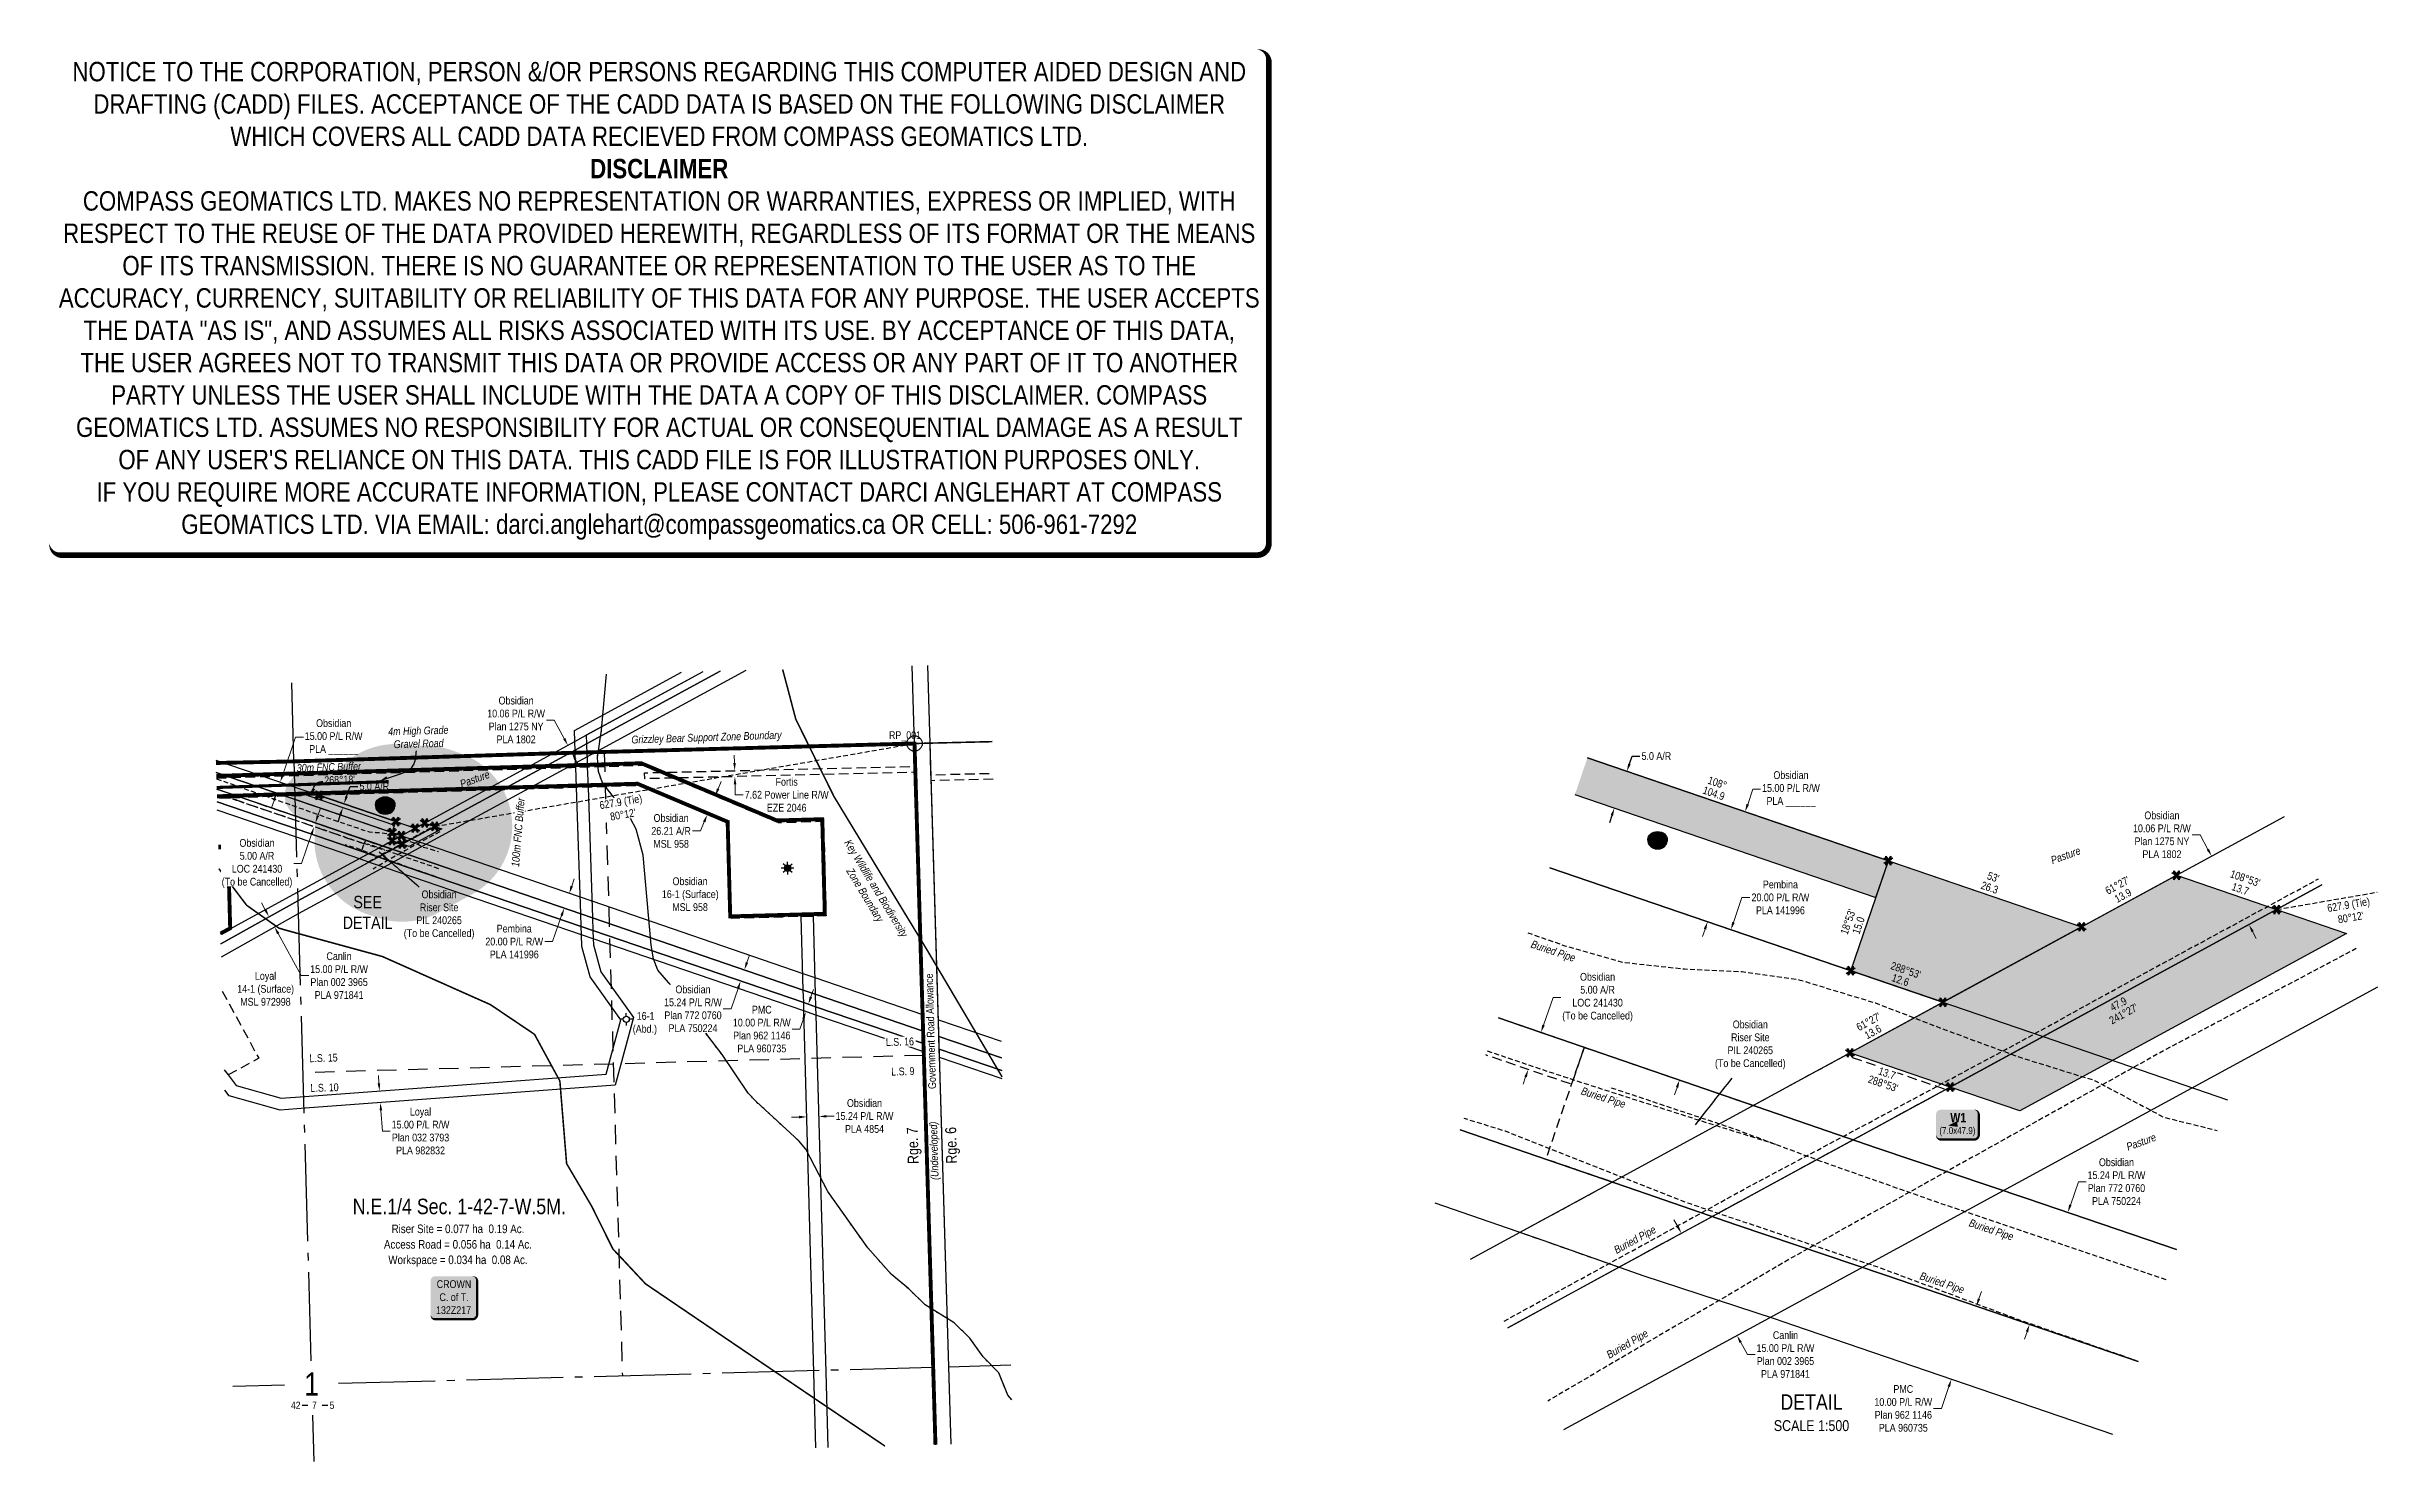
# Model space of a CAD drawing. Extents: x 643469 to 646473, y 5828529 to 5830358.
import ezdxf
from ezdxf.enums import TextEntityAlignment as Align

# ---------------------------------------------------------------- set-up
doc = ezdxf.new("R2010")
doc.units = 0
doc.header["$LTSCALE"] = 5
doc.header["$PDSIZE"] = 0.5
for name, pattern in [('DASHDOT2', [12.7, 6.35, -3.175, 0, -3.175]), ('foc-ACCESSROAD', [3.75, 2.5, -1.25]), ('foc-FLOWLINE', [3.75, 2.5, -1.25]), ('foc-LSD', [8, 5, -3]), ('foc-QUARTERLINE', [33, 25, -3, 2, -3]), ('foc-TIELINE', [1.875, 1.25, -0.625]), ('foc-WHEELTRACKS', [2, 0.4, -1.6]), ('UG_PIPE', [1.875, 1.25, -0.625])]:
    doc.linetypes.add(name, pattern=pattern)
doc.layers.get('Defpoints').update_dxf_attribs({"color": 9})
for name, color, linetype in [('10', 1, 'Continuous'), ('35', 37, 'Continuous'), ('9', 3, 'Continuous'), ('AS-DRILL-T', 8, 'Continuous'), ('AS-OWNER', 7, 'Continuous'), ('AS-PIPE-UG', 44, 'UG_PIPE'), ('AS-PIPE-UG-T', 44, 'Continuous'), ('AS-ROADS', 254, 'Continuous'), ('AS-WILDLIFE', 131, 'DASHDOT2'), ('C-AR', 13, 'foc-ACCESSROAD'), ('C-RW', 13, 'Continuous'), ('C-SYMBOL', 7, 'Continuous'), ('C-WS', 13, 'foc-ACCESSROAD'), ('C-WS-S', 8, 'Continuous'), ('CrownLandReservations', 7, 'Continuous'), ('D-TXT', 6, 'Continuous'), ('DETAIL-T', 7, 'Continuous'), ('F-EZE', 190, 'foc-FLOWLINE'), ('F-RW', 190, 'Continuous'), ('F-WS', 190, 'foc-ACCESSROAD'), ('GRL', 7, 'Continuous'), ('L-AREAREQUIRED', 7, 'Continuous'), ('L-AREAWORK', 5, 'Continuous'), ('L-BD', 7, 'Continuous'), ('L-BD1', 253, 'Continuous'), ('L-MON', 1, 'Continuous'), ('L-QSEC', 8, 'foc-QUARTERLINE'), ('L-ROAD-T', 7, 'Continuous'), ('L-SEC', 7, 'Continuous'), ('L-SECLBL', 7, 'Continuous'), ('L-SECTION-LSD', 7, 'foc-LSD'), ('L-TIE', 7, 'foc-TIELINE'), ('L-TIE-T', 7, 'Continuous'), ('P-BUFFER-H 30m', 51, 'Continuous'), ('P-BUFFER-T', 40, 'Continuous'), ('P-CROSSINGS', 250, 'Continuous'), ('P-PROPOSED', 10, 'Continuous'), ('P-PROPOSED-H', 21, 'Continuous'), ('P-TEMP-BLOCKS', 250, 'Continuous'), ('P-TXT', 4, 'Continuous'), ('P-WORKAREA', 113, 'Continuous'), ('P-WORKAREA-H', 111, 'Continuous'), ('T-WATER-P3', 160, 'foc-WHEELTRACKS')]:
    doc.layers.add(name, color=color, linetype=linetype)
doc.layers.add('AS-FMA BOUNDARY', color=7, linetype='Continuous', true_color=0x008f47, transparency=0.7)
for name, color, linetype, lineweight in [('C-AR-T', 13, 'Continuous', 9), ('C-RW-T', 13, 'Continuous', 9), ('C-WS-T', 13, 'Continuous', 9), ('F-EZE-T', 190, 'Continuous', 9), ('F-RW-T', 190, 'Continuous', 9), ('F-WS-T', 190, 'Continuous', 9), ('T-TEXT', 48, 'Continuous', 18)]:
    doc.layers.add(name, color=color, linetype=linetype, lineweight=lineweight)
doc.layers.add('DISCLAIMER', color=7, linetype='Continuous', plot=False)
doc.styles.add('100L', font='ARIALN.TTF', dxfattribs={"height": 11})
doc.styles.add('175L', font='ARIALN.TTF', dxfattribs={"height": 20})
doc.styles.add('80', font='ARIALN.TTF', dxfattribs={"height": 10})
doc.styles.add('80CG', font='ARIALN.TTF', dxfattribs={"height": 10})
doc.styles.add('80L', font='ARIALN.TTF', dxfattribs={"height": 10})
doc.styles.add('80LS', font='ARIALNI.TTF', dxfattribs={"height": 10})
doc.styles.add('BOLD', font='ARIALNB.TTF')
doc.styles.add('Crossing', font='ARIALN.TTF', dxfattribs={"height": 10})
doc.styles.add('foc-LtypeFont', font='ARIALN.TTF', dxfattribs={"height": 7.35})
doc.styles.add('MtXpl_Arial_Narrow', font='ARIALNI.TTF')
doc.styles.add('SIMPLEX', font='ARIALN.TTF')
doc.linetypes.add('foc-TOPO-flowdirection-NOLINE', pattern='A,0,[">",foc-LtypeFont,S=0.3,R=0,X=0,Y=-0.945],-20,[">",foc-LtypeFont,S=0.3,R=0,X=0,Y=-0.945],0', length=20)
doc.dimstyles.new('Compass 5 000', dxfattribs={"dimscale": 5, "dimtxt": 9, "dimasz": 2, "dimexe": 0.2, "dimexo": 0.0625, "dimgap": 0.5, "dimtad": 0, "dimtih": 1, "dimtoh": 1, "dimzin": 0, "dimdsep": 46, "dimtxsty": '80CG', "dimcen": 0.1, "dimse1": 1, "dimse2": 1, "dimclrd": 256, "dimclrt": 256, "dimaunit": 1, "dimadec": 4, "dimazin": 0, "dimtfac": 0.06, "dimtofl": 0, "dimtmove": 0, "dimatfit": 1, "dimfxl": 0.2, "dimtolj": 1, "dimtzin": 0, "dimlwd": -1, "dimarcsym": 0})

msp = doc.modelspace()

# ---------------------------------------------------------------- texts
at = {"layer": '35', "color": 3, "style": '80'}
msp.add_attdef('RP_001', (644554.743, 5829465.301), 'RP', height=9.9968, dxfattribs=at)
at = {"layer": 'AS-PIPE-UG-T', "char_height": 9.99684, "attachment_point": 1, "style": '175L'}
for insert, rotation in [((645384.29, 5829206.392), 341.394993), ((645448.846, 5829017.161), 342.179292), ((645487.738, 5828810.014), 28.783319), ((645948.997, 5828847.135), 341.394993), ((645885.612, 5828778.729), 341.394993), ((645478.208, 5828674.824), 30.405295)]:
    msp.add_mtext_dynamic_manual_height_columns('\\pi0.29547;{\\fArial Narrow|b0|i1|c0|p34;Buried Pipe}', width=59.01721, gutter_width=199.937, heights=[0], dxfattribs=dict(at, insert=insert, rotation=rotation))
at = {"layer": 'C-SYMBOL', "color": 3, "style": '175L'}
msp.add_text('N.E.1/4 Sec. 1-42-7-W.5M.', height=19.99367, dxfattribs=at).set_placement((644000.837, 5828846.788), align=Align.BOTTOM_CENTER)
at = {"layer": 'C-WS-T', "char_height": 9.99684, "attachment_point": 1, "style": '80L'}
for s, width, gutter_width, insert in [('\\pi14.41697;Obsidian\\P\\pi0.68666;16-1 (Surface)\\P\\pi14.09306;MSL 958', 72.65365, 50.016, (644261.31, 5829286.988)), ('\\pi23.30321;Obsidian\\P\\pi21.08358;Riser Site\\P\\pi16.60001;PIL 240265\\P\\pi0.39094;(To be Cancelled)', 90.42612, 50.016, (643928.941, 5829270.044)), ('\\pi23.3032;Obsidian\\P\\pi21.08357;Riser Site\\P\\pi16.6;PIL 240265\\P\\pi0.39094;(To be Cancelled)', 90.42609, 500.158, (645619.176, 5829102.459))]:
    msp.add_mtext_dynamic_manual_height_columns(s, width=width, gutter_width=gutter_width, heights=[0], dxfattribs=dict(at, insert=insert))
at = {"layer": 'D-TXT', "color": 3, "char_height": 14, "attachment_point": 1, "rotation": 91.600278, "style": '80L'}
for s, width, insert in [('Rge. 7', 73.75526, (644579.025, 5828917.275)), ('Rge. 6', 63.86109, (644628.486, 5828917.786))]:
    msp.add_mtext_dynamic_manual_height_columns(s, width=width, gutter_width=47.5, heights=[0], dxfattribs=dict(at, insert=insert))
at = {"layer": 'DETAIL-T', "color": 3, "attachment_point": 5, "style": '80CG'}
for s, insert, char_height, width in [('SEE DETAIL', (643882.664, 5829241.845), 16, 76.91115), ('DETAIL\\P{\\H0.7x;SCALE 1:500}', (645743.983, 5828596.847), 20, 116.9749)]:
    msp.add_mtext(s, dxfattribs=dict(at, insert=insert, char_height=char_height, width=width))
at = {"layer": 'F-WS-T', "insert": (643713.958, 5829164.937), "char_height": 10, "attachment_point": 1, "style": '80L'}
msp.add_mtext_dynamic_manual_height_columns('\\pi23.45848;Loyal\\P\\pi0.67539;14-1 (Surface)\\P\\pi4.52942;MSL 972998', width=72.65365, gutter_width=50.016, heights=[0], dxfattribs=at)
at = {"layer": 'L-AREAREQUIRED', "color": 5, "style": '100L'}
msp.add_text('Riser Site = 0.077 ha  0.19 Ac.', height=10.99304, dxfattribs=at).set_placement((643999.148, 5828825.127), align=Align.BOTTOM_CENTER)
at = {"layer": 'L-AREAWORK', "color": 5, "style": '100L'}
for s, p in [('Access Road = 0.056 ha  0.14 Ac.', (643999.148, 5828805.14)), ('Workspace = 0.034 ha  0.08 Ac.', (643999.148, 5828785.203))]:
    msp.add_text(s, height=10.99304, dxfattribs=at).set_placement(p, align=Align.BOTTOM_CENTER)
at = {"layer": 'L-BD', "insert": (643826.44, 5829417.189), "char_height": 10, "attachment_point": 1, "rotation": 1.694134, "style": '80L'}
msp.add_mtext_dynamic_manual_height_columns("\\pi0.2103;268°18'", width=39.17231, gutter_width=50, heights=[0], dxfattribs=at)
at = {"layer": 'L-BD1', "style": '80L'}
for s, rotation, p in [('108°', 341.1218, (645622.652, 5829408.918)), ('104.9', 341.1218, (645618.042, 5829395.438)), ("53'", 341.1218, (645978.245, 5829287.322)), ("61°27'", 28.5424, (646138.318, 5829276.785)), ("108°53'", 341.1218, (646303.09, 5829285.767)), ('26.3', 341.1218, (645973.635, 5829273.843)), ('13.9', 28.5424, (646145.483, 5829263.613)), ('13.7', 341.1218, (646296.857, 5829272.051)), ("288°53'", 341.1218, (645865.436, 5829167.42)), ('12.6', 341.1218, (645858.581, 5829154.709)), ("241°27'", 28.542403, (646146.291, 5829111.163)), ('47.9', 28.542403, (646139.484, 5829123.677))]:
    msp.add_text(s, height=9.9968, rotation=rotation, dxfattribs=at).set_placement(p, align=Align.MIDDLE)
at = {"layer": 'L-BD1', "char_height": 9.9968, "style": '80L'}
for s, insert, width, attachment_point, rotation in [('15.0', (645799.72, 5829226.711), 21.8257, 2, 71.1218), ("61°27'", (645819.96, 5829096.44), 32.79085, 8, 28.5424), ('13.6', (645825.575, 5829083.277), 28.19476, 8, 28.5424)]:
    msp.add_mtext(s, dxfattribs=dict(at, insert=insert, width=width, attachment_point=attachment_point, rotation=rotation))
at = {"layer": 'L-ROAD-T', "style": '80L'}
msp.add_text('Government Road Allowance', height=9.99684, rotation=91.600308, dxfattribs=at).set_placement((644608.393, 5829088.637), align=Align.MIDDLE_CENTER)
at = {"layer": 'P-BUFFER-T', "insert": (643790.848, 5829432.919), "char_height": 10, "attachment_point": 1, "rotation": 1.694134, "style": '80L'}
msp.add_mtext_dynamic_manual_height_columns('\\pi0.36378;{\\fArial Narrow|b0|i1|c0|p34;30m FNC Buffer}', width=83.85171, gutter_width=50, heights=[0], dxfattribs=at)
at = {"layer": 'T-TEXT', "style": '80LS'}
msp.add_text('(Undeveloped)', height=9.99684, rotation=91.600308, dxfattribs=at).set_placement((644612.698, 5828934.558), align=Align.MIDDLE_CENTER)
at = {"layer": 'T-TEXT'}
for s, insert, char_height, width, attachment_point, rotation, style in [('4m High Grade Gravel Road', (643947.88, 5829481.033), 9.99677, 77.46924, 2, 1.487716, '80LS'), ('Pasture', (644000.604, 5829411.688), 9.9968, 39.28267, 1, 20, 'MtXpl_Arial_Narrow'), ('Pasture', (646051.331, 5829313.328), 9.9968, 39.28267, 1, 20, 'MtXpl_Arial_Narrow'), ('Pasture', (646148.715, 5828943.942), 9.9968, 39.28267, 1, 20, 'MtXpl_Arial_Narrow')]:
    msp.add_mtext(s, dxfattribs=dict(at, insert=insert, char_height=char_height, width=width, attachment_point=attachment_point, rotation=rotation, style=style))

# ---------------------------------------------------------------- blocks, each defined once
blk = doc.blocks.new('L-SECLBL')
at = {"layer": '9', "color": 7}
for p, q in [((-5.1, -27.8), (-12.3, -27.8)), ((20.7, -27.8), (13.5, -27.8))]:
    blk.add_line(p, q, dxfattribs=at)
at = {"layer": '10', "color": 2, "style": 'SIMPLEX'}
blk.add_attdef('SEC', text='', height=30, dxfattribs=at).set_placement((0, 0), align=Align.MIDDLE)
at = {"layer": '10', "color": 5, "style": '80L'}
blk.add_attdef('TWP', text='', height=9.5, dxfattribs=at).set_placement((-14.4, -27.4), align=Align.MIDDLE_RIGHT)
blk.add_attdef('RGE', text='', height=9.5, dxfattribs=at).set_placement((3.6, -27.4), align=Align.MIDDLE_CENTER)
blk.add_attdef('MER', text='', height=9.5, dxfattribs=at).set_placement((23.2, -27.4), align=Align.MIDDLE_LEFT)
blk = doc.blocks.new('GABD')
for p, q in [((-0.81, 0), (-1.62, 0)), ((0, 0.81), (0, 1.62)), ((1.62, 0), (0.81, 0)), ((0, -0.81), (0, -1.62))]:
    blk.add_line(p, q)
blk.add_circle((0, 0), 0.8)
blk = doc.blocks.new('*D399')
at = {"layer": 'C-AR-T', "transparency": 16777216}
for p, q in [((644334.6, 5829401.2), (644338.4, 5829410.4)), ((644311.6, 5829346.8), (644301.6, 5829346.8)), ((644316.6, 5829358.6), (644311.6, 5829346.8))]:
    blk.add_line(p, q, dxfattribs=at)
for points in [[(644333, 5829401.8), (644336.1, 5829400.5), (644330.7, 5829392)], [(644315, 5829359.2), (644318.1, 5829357.9), (644320.5, 5829367.8)]]:
    blk.add_solid(points, dxfattribs=at)
at = {"layer": 'Defpoints', "color": 0, "transparency": 16777216}
for p in [(644300, 5829376.4), (644310.2, 5829400.6), (644320.5, 5829367.8)]:
    blk.add_point(p, dxfattribs=at)
at = {"layer": 'C-AR-T', "transparency": 16777216, "insert": (644273.9, 5829346.8), "char_height": 10, "attachment_point": 5, "style": '80CG'}
blk.add_mtext('\\A1;Obsidian\\P26.21 A/R\\PMSL 958', dxfattribs=at)
blk = doc.blocks.new('*D441')
at = {"layer": 'C-RW-T', "transparency": 16777216}
for p, q in [((644123.2, 5829489.8), (644113.2, 5829489.8)), ((644136.2, 5829465.8), (644123.2, 5829489.8)), ((644150.4, 5829439.6), (644155.2, 5829430.8))]:
    blk.add_line(p, q, dxfattribs=at)
for points in [[(644137.6, 5829466.6), (644134.7, 5829465.1), (644140.9, 5829457.1)], [(644151.9, 5829440.4), (644148.9, 5829438.8), (644145.6, 5829448.4)]]:
    blk.add_solid(points, dxfattribs=at)
at = {"layer": 'Defpoints', "color": 0, "transparency": 16777216}
for p in [(644145.6, 5829448.4), (643823.6, 5829285.1), (643828.3, 5829276.4)]:
    blk.add_point(p, dxfattribs=at)
at = {"layer": 'C-RW-T', "transparency": 16777216, "insert": (644074.1, 5829489.8), "char_height": 10, "attachment_point": 5, "style": '80CG'}
blk.add_mtext('\\A1;Obsidian\\P10.06 P/L R/W\\PPlan 1275 NY\\PPLA 1802', dxfattribs=at)
blk = doc.blocks.new('*D447')
at = {"layer": 'C-RW-T', "transparency": 16777216}
for p, q in [((644438.9, 5828978), (644428.9, 5828977.7)), ((644474.1, 5828979), (644484.1, 5828979.3))]:
    blk.add_line(p, q, dxfattribs=at)
for points in [[(644438.8, 5828979.7), (644438.9, 5828976.3), (644448.9, 5828978.3)], [(644474.1, 5828980.6), (644474.1, 5828977.3), (644464.1, 5828978.7)]]:
    blk.add_solid(points, dxfattribs=at)
at = {"layer": 'Defpoints', "color": 0, "transparency": 16777216}
for p in [(644448.8, 5828981.4), (644448.9, 5828978.3), (644464, 5828981.9)]:
    blk.add_point(p, dxfattribs=at)
at = {"layer": 'C-RW-T', "transparency": 16777216, "insert": (644523.2, 5828979.3), "char_height": 10, "attachment_point": 5, "style": '80CG'}
blk.add_mtext('\\A1;Obsidian\\P15.24 P/L R/W\\PPLA 4854', dxfattribs=at)
blk = doc.blocks.new('*D478')
at = {"layer": 'Defpoints', "color": 0, "transparency": 16777216}
for p in [(643684.8, 5829198), (643762.6, 5829223.3), (643692, 5829184.9)]:
    blk.add_point(p, dxfattribs=at)
at = {"layer": 'F-RW-T', "transparency": 16777216}
for p, q in [((643750.7, 5829245.2), (643745.9, 5829254)), ((643767.4, 5829214.5), (643796.8, 5829160.3)), ((643796.8, 5829160.3), (643806.8, 5829160.3))]:
    blk.add_line(p, q, dxfattribs=at)
for points in [[(643752.2, 5829246), (643749.2, 5829244.4), (643755.5, 5829236.4)], [(643768.9, 5829215.3), (643765.9, 5829213.7), (643762.6, 5829223.3)]]:
    blk.add_solid(points, dxfattribs=at)
at = {"layer": 'F-RW-T', "transparency": 16777216, "insert": (643845.9, 5829160.3), "char_height": 10, "attachment_point": 5, "style": '80CG'}
blk.add_mtext('\\A1;Canlin\\P15.00 P/L R/W\\PPlan 002 3965\\PPLA 971841', dxfattribs=at)
blk = doc.blocks.new('*D491')
at = {"layer": 'Defpoints', "color": 0, "transparency": 16777216}
for p in [(644356.1, 5829416.9), (644473.9, 5829427.3), (644474.1, 5829419.7)]:
    blk.add_point(p, dxfattribs=at)
at = {"layer": 'F-EZE-T', "transparency": 16777216}
for p, q in [((644355.7, 5829434.5), (644355.4, 5829444.5)), ((644356.3, 5829406.9), (644356.6, 5829393.4)), ((644356.6, 5829393.4), (644366.6, 5829393.4))]:
    blk.add_line(p, q, dxfattribs=at)
for points in [[(644357.3, 5829434.5), (644354, 5829434.5), (644355.9, 5829424.5)], [(644358, 5829406.9), (644354.6, 5829406.8), (644356.1, 5829416.9)]]:
    blk.add_solid(points, dxfattribs=at)
at = {"layer": 'F-EZE-T', "transparency": 16777216, "insert": (644422.9, 5829393.4), "char_height": 10, "attachment_point": 5, "style": '80CG'}
blk.add_mtext('\\A1;Fortis\\P7.62 Power Line R/W\\PEZE 2046', dxfattribs=at)
blk = doc.blocks.new('*D537')
at = {"layer": 'Defpoints', "color": 0, "transparency": 16777216}
for p in [(643860.8, 5829008.8), (643861.9, 5828993.8), (643899.1, 5828996.6)]:
    blk.add_point(p, dxfattribs=at)
at = {"layer": 'F-RW-T', "transparency": 16777216}
for p, q in [((643897.2, 5829021.5), (643896.5, 5829031.5)), ((643899.8, 5828986.6), (643901.8, 5828959.9)), ((643901.8, 5828959.9), (643911.8, 5828959.9))]:
    blk.add_line(p, q, dxfattribs=at)
for points in [[(643898.9, 5829021.6), (643895.6, 5829021.4), (643898, 5829011.6)], [(643901.5, 5828986.7), (643898.2, 5828986.5), (643899.1, 5828996.6)]]:
    blk.add_solid(points, dxfattribs=at)
at = {"layer": 'F-RW-T', "transparency": 16777216, "insert": (643950.9, 5828959.9), "char_height": 10, "attachment_point": 5, "style": '80CG'}
blk.add_mtext('\\A1;Loyal\\P15.00 P/L R/W\\PPlan 032 3793\\PPLA 982832', dxfattribs=at)
blk = doc.blocks.new('GAS')
h = blk.add_hatch(color=255)
h.dxf.hatch_style = 1
edge = h.paths.add_edge_path()
edge.add_arc((0, 0), 0.9, 0, 360)
for p, q in [((-0.81, 0), (-1.62, 0)), ((-0.57, 0.57), (-1.14, 1.14)), ((0, 0.81), (0, 1.62)), ((0.57, 0.57), (1.14, 1.14)), ((1.62, 0), (0.81, 0)), ((-0.57, -0.57), (-1.14, -1.14)), ((0, -0.81), (0, -1.62)), ((1.14, -1.14), (0.57, -0.57))]:
    blk.add_line(p, q)
blk.add_circle((0, 0), 0.8)
blk = doc.blocks.new('*D549')
at = {"layer": 'Defpoints', "color": 0, "transparency": 16777216}
for p in [(644135.4, 5829268.7), (644128.8, 5829249.8), (644136.1, 5829247.3)]:
    blk.add_point(p, dxfattribs=at)
at = {"layer": 'F-RW-T', "transparency": 16777216}
for p, q in [((644145.8, 5829275.7), (644149.1, 5829285.1)), ((644132.8, 5829237.9), (644121.2, 5829204.2)), ((644121.2, 5829204.2), (644111.2, 5829204.2))]:
    blk.add_line(p, q, dxfattribs=at)
for points in [[(644144.2, 5829276.2), (644147.4, 5829275.1), (644142.6, 5829266.2)], [(644131.2, 5829238.4), (644134.4, 5829237.3), (644136.1, 5829247.3)]]:
    blk.add_solid(points, dxfattribs=at)
at = {"layer": 'F-RW-T', "transparency": 16777216, "insert": (644071.7, 5829204.2), "char_height": 10, "attachment_point": 5, "style": '80CG'}
blk.add_mtext('\\A1;Pembina\\P20.00 P/L R/W\\PPLA 141996', dxfattribs=at)
blk = doc.blocks.new('*D554')
at = {"layer": 'C-RW-T', "transparency": 16777216}
for p, q in [((643773.3, 5829419.3), (643789.9, 5829467.7)), ((643789.9, 5829467.7), (643799.9, 5829467.7)), ((643762, 5829386.2), (643758.8, 5829376.8))]:
    blk.add_line(p, q, dxfattribs=at)
for points in [[(643771.8, 5829419.9), (643774.9, 5829418.8), (643770.1, 5829409.9)], [(643760.4, 5829386.8), (643763.6, 5829385.7), (643765.2, 5829395.7)]]:
    blk.add_solid(points, dxfattribs=at)
at = {"layer": 'Defpoints', "color": 0, "transparency": 16777216}
for p in [(643768, 5829410.6), (643763.2, 5829396.4), (643765.2, 5829395.7)]:
    blk.add_point(p, dxfattribs=at)
at = {"layer": 'C-RW-T', "transparency": 16777216, "insert": (643838.9, 5829467.7), "char_height": 10, "attachment_point": 5, "style": '80CG'}
blk.add_mtext('\\A1;Obsidian\\P15.00 P/L R/W\\PPLA ______', dxfattribs=at)
blk = doc.blocks.new('*D679')
at = {"layer": 'C-WS-T', "transparency": 16777216}
for p, q in [((643818.5, 5829366.5), (643821.8, 5829376)), ((643810.4, 5829342.8), (643797.5, 5829304.9)), ((643797.5, 5829304.9), (643787.5, 5829304.9))]:
    blk.add_line(p, q, dxfattribs=at)
for points in [[(643808.8, 5829343.3), (643812, 5829342.2), (643813.7, 5829352.2)], [(643817, 5829367), (643820.1, 5829366), (643815.3, 5829357)]]:
    blk.add_solid(points, dxfattribs=at)
at = {"layer": 'Defpoints', "color": 0, "transparency": 16777216}
for p in [(643813.7, 5829352.2), (643856.3, 5829337.6), (643858, 5829342.4)]:
    blk.add_point(p, dxfattribs=at)
at = {"layer": 'C-WS-T', "transparency": 16777216, "insert": (643740.1, 5829304.9), "char_height": 10, "attachment_point": 5, "style": '80CG', "bg_fill": 3, "box_fill_scale": 1.1, "bg_fill_color": 256, "bg_fill_true_color": 13158600, "bg_fill_transparency": 0}
blk.add_mtext('\\A1;Obsidian\\P5.00 A/R\\PLOC 241430\\P(To be Cancelled)', dxfattribs=at)
blk = doc.blocks.new('*D680')
at = {"layer": 'Defpoints', "color": 0, "transparency": 16777216}
for p in [(644420, 5829123.4), (644423.3, 5829132.9), (644447.6, 5829113.9)]:
    blk.add_point(p, dxfattribs=at)
at = {"layer": 'F-RW-T', "transparency": 16777216}
for p, q in [((644454.1, 5829132.9), (644457.3, 5829142.3)), ((644444.4, 5829104.5), (644439.9, 5829091.4)), ((644439.9, 5829091.4), (644429.9, 5829091.4))]:
    blk.add_line(p, q, dxfattribs=at)
for points in [[(644442.8, 5829105), (644445.9, 5829103.9), (644447.6, 5829113.9)], [(644452.5, 5829133.4), (644455.7, 5829132.3), (644450.8, 5829123.4)]]:
    blk.add_solid(points, dxfattribs=at)
at = {"layer": 'F-RW-T', "transparency": 16777216, "insert": (644390.8, 5829091.4), "char_height": 10, "attachment_point": 5, "style": '80CG'}
blk.add_mtext('\\A1;PMC\\P10.00 P/L R/W\\PPlan 962 1146\\PPLA 960735', dxfattribs=at)
blk = doc.blocks.new('*D681')
at = {"layer": 'C-RW-T', "transparency": 16777216}
for p, q in [((644371.6, 5829177.2), (644374.9, 5829186.7)), ((644360.2, 5829143.9), (644351.2, 5829117.5)), ((644351.2, 5829117.5), (644341.2, 5829117.5))]:
    blk.add_line(p, q, dxfattribs=at)
for points in [[(644370.1, 5829177.8), (644373.2, 5829176.7), (644368.4, 5829167.8)], [(644358.6, 5829144.4), (644361.8, 5829143.3), (644363.5, 5829153.3)]]:
    blk.add_solid(points, dxfattribs=at)
at = {"layer": 'Defpoints', "color": 0, "transparency": 16777216}
for p in [(644343.1, 5829176.4), (644363.5, 5829153.3)]:
    blk.add_point(p, dxfattribs=at)
at = {"layer": 'C-RW-T', "transparency": 16777216, "insert": (644302.1, 5829117.5), "char_height": 10, "attachment_point": 5, "style": '80CG', "bg_fill": 3, "box_fill_scale": 1.1, "bg_fill_color": 256, "bg_fill_true_color": 13158600, "bg_fill_transparency": 0}
blk.add_mtext('\\A1;Obsidian\\P15.24 P/L R/W\\PPlan 772 0760\\PPLA 750224', dxfattribs=at)
at = {"layer": 'Defpoints', "color": 0, "transparency": 16777216}
blk.add_point((644338.1, 5829162), dxfattribs=at)
blk = doc.blocks.new('*U377')
h = blk.add_hatch(color=255)
edge = h.paths.add_edge_path()
edge.add_line((-24, -28.5), (24, -28.5))
edge.add_arc((24, -22.5), 6, 270, 360)
edge.add_line((30, -22.5), (30, 21))
edge.add_arc((24, 21), 6, 0, 90)
edge.add_line((24, 27), (-24, 27))
edge.add_arc((-24, 21), 6, 90, 180)
edge.add_line((-30, 21), (-30, -22.5))
edge.add_arc((-24, -22.5), 6, 180, 270)
at = {"color": 14, "flags": 128}
blk.add_lwpolyline([(-24, -28.5, 3, 3, 0), (24, -28.5, 3, 3, 0.414214), (30, -22.5, 3, 3, 0), (30, 21, 3, 0, 0.414214), (24, 27, 0, 0, 0), (-24, 27, 0, 0, 0.414214), (-30, 21, 0, 0, 0), (-30, -22.5, 0, 3, 0.414214)], format="xyseb", close=True, dxfattribs=at)
at = {"color": 14, "style": '80'}
blk.add_attdef('ENTER_TEXT_001', (-26.8, -4.9), '', height=10, dxfattribs=at)
blk = doc.blocks.new('TEMP')
h = blk.add_hatch(color=255)
h.dxf.hatch_style = 1
h.paths.add_polyline_path([(-1.15, -0.67), (-0.67, -0.67), (-0.67, -1.15), (0, -0.25), (0.67, -1.15), (0.67, -0.67), (1.15, -0.67), (0.25, 0), (1.15, 0.67), (0.67, 0.67), (0.67, 1.15), (0, 0.25), (-0.67, 1.15), (-0.67, 0.67), (-1.15, 0.67), (-0.25, 0)])
h.paths.add_polyline_path([(0.57, 0.85), (0.57, 0.57), (0.85, 0.57), (0.08, 0), (0.85, -0.57), (0.57, -0.57), (0.57, -0.85), (0, -0.08), (-0.57, -0.85), (-0.57, -0.57), (-0.85, -0.57), (-0.08, 0), (-0.85, 0.57), (-0.57, 0.57), (-0.57, 0.85), (0, 0.08)], flags=16)
h = blk.add_hatch(color=1)
h.dxf.hatch_style = 1
h.paths.add_polyline_path([(-0.07, -0.01), (-0.08, 0), (-0.85, -0.57), (-0.57, -0.57), (-0.57, -0.85), (0.07, 0.01), (0.08, 0), (0.85, 0.57), (0.57, 0.57), (0.57, 0.85)])
h = blk.add_hatch(color=1)
h.dxf.hatch_style = 1
h.paths.add_polyline_path([(-0.08, 0), (-0.85, 0.57), (-0.57, 0.57), (-0.57, 0.85), (0, 0.08), (0.57, 0.85), (0.57, 0.57), (0.85, 0.57), (0.08, 0), (0.85, -0.57), (0.57, -0.57), (0.57, -0.85), (0, -0.08), (-0.57, -0.85), (-0.57, -0.57), (-0.85, -0.57)])
at = {"color": 1}
for p, q in [((-0.08, 0), (0.08, 0)), ((0, 0.08), (0, -0.08))]:
    blk.add_line(p, q, dxfattribs=at)
at = {"color": 255, "flags": 128}
blk.add_lwpolyline([(-0.25, 0), (-1.15, 0.67), (-0.67, 0.67), (-0.67, 1.15), (0, 0.25), (0.67, 1.15), (0.67, 0.67), (1.15, 0.67), (0.25, 0), (1.15, -0.67), (0.67, -0.67), (0.67, -1.15), (0, -0.25), (-0.67, -1.15), (-0.67, -0.67), (-1.15, -0.67)], close=True, dxfattribs=at)
at = {"color": 1, "flags": 128}
blk.add_lwpolyline([(-0.08, 0), (-0.85, 0.57), (-0.57, 0.57), (-0.57, 0.85), (0, 0.08), (0.57, 0.85), (0.57, 0.57), (0.85, 0.57), (0.08, 0), (0.85, -0.57), (0.57, -0.57), (0.57, -0.85), (0, -0.08), (-0.57, -0.85), (-0.57, -0.57), (-0.85, -0.57)], close=True, dxfattribs=at)
blk = doc.blocks.new('*D799')
at = {"layer": 'Defpoints', "color": 0, "transparency": 16777216}
for p in [(643846.9, 5829378.3), (643848.5, 5829383.1), (643852.3, 5829381.8)]:
    blk.add_point(p, dxfattribs=at)
at = {"layer": 'P-TXT', "transparency": 16777216}
for p, q in [((643855.5, 5829391.2), (643860, 5829404.3)), ((643860, 5829404.3), (643870, 5829404.3)), ((643847.4, 5829367.6), (643844.2, 5829358.1))]:
    blk.add_line(p, q, dxfattribs=at)
for points in [[(643845.9, 5829368.1), (643849, 5829367), (643850.7, 5829377)], [(643853.9, 5829391.8), (643857.1, 5829390.7), (643852.3, 5829381.8)]]:
    blk.add_solid(points, dxfattribs=at)
at = {"layer": 'P-TXT', "transparency": 16777216, "insert": (643891.3, 5829404.3), "char_height": 10, "attachment_point": 5, "style": '80CG'}
blk.add_mtext('\\A1;5.0 A/R', dxfattribs=at)
blk = doc.blocks.new('*D800')
at = {"layer": 'C-RW-T', "transparency": 16777216}
for p, q in [((645661.7, 5829381.1), (645668.4, 5829400.7)), ((645668.4, 5829400.7), (645678.4, 5829400.7)), ((645606.7, 5829220.2), (645603.4, 5829210.8))]:
    blk.add_line(p, q, dxfattribs=at)
for points in [[(645660.1, 5829381.6), (645663.3, 5829380.5), (645658.4, 5829371.6)], [(645605.1, 5829220.8), (645608.3, 5829219.7), (645609.9, 5829229.7)]]:
    blk.add_solid(points, dxfattribs=at)
at = {"layer": 'Defpoints', "color": 0, "transparency": 16777216}
for p in [(645658.4, 5829371.6), (645668.1, 5829368.3), (645619.6, 5829226.4)]:
    blk.add_point(p, dxfattribs=at)
at = {"layer": 'C-RW-T', "transparency": 16777216, "insert": (645717.5, 5829400.7), "char_height": 10, "attachment_point": 5, "style": '80CG'}
blk.add_mtext('\\A1;Obsidian\\P15.00 P/L R/W\\PPLA ______', dxfattribs=at)
blk = doc.blocks.new('*D801')
at = {"layer": 'Defpoints', "color": 0, "transparency": 16777216}
for p in [(645484.7, 5829431), (645506, 5829423.7), (645468.6, 5829383.7)]:
    blk.add_point(p, dxfattribs=at)
at = {"layer": 'P-TXT', "transparency": 16777216}
for p, q in [((645509.3, 5829433.2), (645512.7, 5829443.3)), ((645512.7, 5829443.3), (645522.7, 5829443.3)), ((645486.6, 5829366.9), (645483.4, 5829357.5))]:
    blk.add_line(p, q, dxfattribs=at)
for points in [[(645507.7, 5829433.7), (645510.9, 5829432.6), (645506, 5829423.7)], [(645485.1, 5829367.5), (645488.2, 5829366.4), (645489.9, 5829376.4)]]:
    blk.add_solid(points, dxfattribs=at)
at = {"layer": 'P-TXT', "transparency": 16777216, "insert": (645544, 5829443.3), "char_height": 10, "attachment_point": 5, "style": '80CG'}
blk.add_mtext('\\A1;5.0 A/R', dxfattribs=at)
blk = doc.blocks.new('*D802')
at = {"layer": 'C-RW-T', "transparency": 16777216}
for p, q in [((646244.8, 5829341.8), (646234.8, 5829341.8)), ((646254.9, 5829323.1), (646244.8, 5829341.8)), ((646312.5, 5829217.2), (646317.3, 5829208.4))]:
    blk.add_line(p, q, dxfattribs=at)
for points in [[(646256.4, 5829323.9), (646253.5, 5829322.4), (646259.7, 5829314.4)], [(646314, 5829218), (646311.1, 5829216.4), (646307.8, 5829226)]]:
    blk.add_solid(points, dxfattribs=at)
at = {"layer": 'Defpoints', "color": 0, "transparency": 16777216}
for p in [(646212.4, 5829288.6), (646259.7, 5829314.4), (646260.5, 5829200.3)]:
    blk.add_point(p, dxfattribs=at)
at = {"layer": 'C-RW-T', "transparency": 16777216, "insert": (646195.7, 5829341.8), "char_height": 10, "attachment_point": 5, "style": '80CG'}
blk.add_mtext('\\A1;Obsidian\\P10.06 P/L R/W\\PPlan 1275 NY\\PPLA 1802', dxfattribs=at)
blk = doc.blocks.new('*D803')
at = {"layer": 'Defpoints', "color": 0, "transparency": 16777216}
for p in [(645438.6, 5828753.3), (645647.9, 5828696.4), (645510.3, 5828621.5)]:
    blk.add_point(p, dxfattribs=at)
at = {"layer": 'F-RW-T', "transparency": 16777216}
for p, q in [((645571.5, 5828836.9), (645566.7, 5828845.7)), ((645652.7, 5828687.6), (645661.3, 5828671.8)), ((645661.3, 5828671.8), (645671.3, 5828671.8))]:
    blk.add_line(p, q, dxfattribs=at)
for points in [[(645572.9, 5828837.7), (645570, 5828836.1), (645576.3, 5828828.1)], [(645654.1, 5828688.4), (645651.2, 5828686.8), (645647.9, 5828696.4)]]:
    blk.add_solid(points, dxfattribs=at)
at = {"layer": 'F-RW-T', "transparency": 16777216, "insert": (645710.4, 5828671.8), "char_height": 10, "attachment_point": 5, "style": '80CG'}
blk.add_mtext('\\A1;Canlin\\P15.00 P/L R/W\\PPlan 002 3965\\PPLA 971841', dxfattribs=at)
blk = doc.blocks.new('*D804')
at = {"layer": 'C-WS-T', "transparency": 16777216}
for p, q in [((645398.5, 5829096.6), (645410.8, 5829132.3)), ((645410.8, 5829132.3), (645420.8, 5829132.3)), ((645375.5, 5829029.8), (645372.3, 5829020.3))]:
    blk.add_line(p, q, dxfattribs=at)
for points in [[(645396.9, 5829097.1), (645400.1, 5829096), (645395.2, 5829087.1)], [(645373.9, 5829030.3), (645377.1, 5829029.3), (645378.8, 5829039.3)]]:
    blk.add_solid(points, dxfattribs=at)
at = {"layer": 'Defpoints', "color": 0, "transparency": 16777216}
for p in [(645349.3, 5829102.9), (645395.2, 5829087.1), (645332.9, 5829055.1)]:
    blk.add_point(p, dxfattribs=at)
at = {"layer": 'C-WS-T', "transparency": 16777216, "insert": (645468.2, 5829132.3), "char_height": 10, "attachment_point": 5, "style": '80CG'}
blk.add_mtext('\\A1;Obsidian\\P5.00 A/R\\PLOC 241430\\P(To be Cancelled)', dxfattribs=at)
blk = doc.blocks.new('*U811')
h = blk.add_hatch(color=111)
edge = h.paths.add_edge_path()
edge.add_line((-21.5, -20), (21.5, -20))
edge.add_arc((21.5, -14), 6, 270, 360)
edge.add_line((27.5, -14), (27.5, 12.5))
edge.add_arc((21.5, 12.5), 6, 0, 90)
edge.add_line((21.5, 18.5), (-21.5, 18.5))
edge.add_arc((-21.5, 12.5), 6, 90, 180)
edge.add_line((-27.5, 12.5), (-27.5, -14))
edge.add_arc((-21.5, -14), 6, 180, 270)
at = {"color": 250, "flags": 128}
blk.add_lwpolyline([(-21.5, -20, 3, 3, 0), (21.5, -20, 3, 3, 0.414214), (27.5, -14, 3, 3, 0), (27.5, 12.5, 3, 0, 0.414214), (21.5, 18.5, 0, 0, 0), (-21.5, 18.5, 0, 0, 0.414214), (-27.5, 12.5, 0, 0, 0), (-27.5, -14, 0, 3, 0.414214)], format="xyseb", close=True, dxfattribs=at)
at = {"flags": 128}
blk.add_lwpolyline([(-11.8, -2, 0, 7.5, 0), (0, 0, 0, 0, 0)], format="xyseb", dxfattribs=at)
at = {"color": 250}
for tag, p, height, style in [('TEMP_AREA_W1_001', (-9.2, 2.2), 12, 'BOLD'), ('ENTER_TEXT_001', (-30.7, -12.9), 9, '80')]:
    blk.add_attdef(tag, p, '', height=height, dxfattribs=dict(at, style=style))
blk = doc.blocks.new('*D812')
at = {"layer": 'Defpoints', "color": 0, "transparency": 16777216}
for p in [(645620.5, 5829226.1), (645640.1, 5829219.4), (645554.3, 5829032.4)]:
    blk.add_point(p, dxfattribs=at)
at = {"layer": 'F-RW-T', "transparency": 16777216}
for p, q in [((645643.3, 5829228.9), (645654.3, 5829261.1)), ((645654.3, 5829261.1), (645664.3, 5829261.1)), ((645570.6, 5829016.2), (645567.4, 5829006.8))]:
    blk.add_line(p, q, dxfattribs=at)
for points in [[(645641.7, 5829229.4), (645644.9, 5829228.3), (645640.1, 5829219.4)], [(645569, 5829016.8), (645572.2, 5829015.7), (645573.8, 5829025.7)]]:
    blk.add_solid(points, dxfattribs=at)
at = {"layer": 'F-RW-T', "transparency": 16777216, "insert": (645703.9, 5829261.1), "char_height": 10, "attachment_point": 5, "style": '80CG'}
blk.add_mtext('\\A1;Pembina\\P20.00 P/L R/W\\PPLA 141996', dxfattribs=at)
blk = doc.blocks.new('*D813')
at = {"layer": 'Defpoints', "color": 0, "transparency": 16777216}
for p in [(645993, 5828721.6), (645924.3, 5828640), (645960.8, 5828627.5)]:
    blk.add_point(p, dxfattribs=at)
at = {"layer": 'F-RW-T', "transparency": 16777216}
for p, q in [((645959.7, 5828743.6), (645963, 5828753)), ((645921, 5828630.5), (645911.4, 5828602.4)), ((645911.4, 5828602.4), (645901.4, 5828602.4))]:
    blk.add_line(p, q, dxfattribs=at)
for points in [[(645958.2, 5828744.1), (645961.3, 5828743), (645956.5, 5828734.1)], [(645919.4, 5828631), (645922.6, 5828630), (645924.3, 5828640)]]:
    blk.add_solid(points, dxfattribs=at)
at = {"layer": 'F-RW-T', "transparency": 16777216, "insert": (645862.3, 5828602.4), "char_height": 10, "attachment_point": 5, "style": '80CG'}
blk.add_mtext('\\A1;PMC\\P10.00 P/L R/W\\PPlan 962 1146\\PPLA 960735', dxfattribs=at)
blk = doc.blocks.new('*D814')
at = {"layer": 'C-RW-T', "transparency": 16777216}
for p, q in [((646077.7, 5828864.6), (646088, 5828894.7)), ((646088, 5828894.7), (646098, 5828894.7)), ((646021.8, 5828701.2), (646018.5, 5828691.8))]:
    blk.add_line(p, q, dxfattribs=at)
for points in [[(646076.1, 5828865.2), (646079.2, 5828864.1), (646074.4, 5828855.1)], [(646020.2, 5828701.8), (646023.3, 5828700.7), (646025, 5828710.7)]]:
    blk.add_solid(points, dxfattribs=at)
at = {"layer": 'Defpoints', "color": 0, "transparency": 16777216}
for p in [(646149.3, 5828829.5), (646025, 5828710.7), (646099.8, 5828685.1)]:
    blk.add_point(p, dxfattribs=at)
at = {"layer": 'C-RW-T', "transparency": 16777216, "insert": (646137.1, 5828894.7), "char_height": 10, "attachment_point": 5, "style": '80CG'}
blk.add_mtext('\\A1;Obsidian\\P15.24 P/L R/W\\PPlan 772 0760\\PPLA 750224', dxfattribs=at)
blk = doc.blocks.new('xing2')
h = blk.add_hatch(color=50)
h.dxf.hatch_style = 1
edge = h.paths.add_edge_path()
edge.add_ellipse((0, 0), major_axis=(-12.5, 0), ratio=0.816297, start_angle=0, end_angle=360)
h = blk.add_hatch(color=250)
h.dxf.hatch_style = 1
edge = h.paths.add_edge_path()
edge.add_ellipse((0, -2), major_axis=(-12.5, 0), ratio=0.816297, start_angle=0, end_angle=180)
edge.add_line((12.5, -2), (12.5, 0))
edge.add_ellipse((0, 0), major_axis=(-12.5, 0), ratio=0.816297, start_angle=0, end_angle=180, ccw=False)
edge.add_line((-12.5, 0), (-12.5, -2))
at = {"color": 250}
blk.add_ellipse((0, 0), major_axis=(-12.5, 0), ratio=0.816297, dxfattribs=at)
blk.add_ellipse((0, -2), major_axis=(-12.5, 0), ratio=0.816297, start_param=0, end_param=3.141593, dxfattribs=at)
at = {"color": 250, "style": 'Crossing'}
blk.add_attdef('CROSSING', text='', height=9, dxfattribs=at).set_placement((0.1, 0), align=Align.MIDDLE_CENTER)
at = {"color": 250, "style": 'Crossing', "flags": 1}
for tag, p in [('DESCRIPTION', (0.1, -25.8)), ('OWNER', (0.1, -12.5)), ('LOCATION', (0.1, -39.3)), ('DWG_REF', (0.1, -52.8))]:
    blk.add_attdef(tag, text='', height=9, dxfattribs=at).set_placement(p, align=Align.MIDDLE_CENTER)
blk = doc.blocks.new('Disclaimer_Legal')
at = {"layer": 'DISCLAIMER', "color": 254, "flags": 128}
blk.add_lwpolyline([(-3613, -1105, 37.5, 37.5, 0), (4096, -1105, 37.5, 37.5, 0.414214), (4171, -1030, 37.5, 37.5, 0), (4171, 2079, 37.5, 0, 0.414214), (4096, 2154, 0, 0, 0), (-3613, 2154, 0, 0, 0.414214), (-3688, 2079, 0, 0, 0), (-3688, -1030, 0, 37.5, 0.414214)], format="xyseb", close=True, dxfattribs=at)
at = {"layer": 'DISCLAIMER', "color": 254, "insert": (242, 534), "char_height": 125, "width": 7717.57, "attachment_point": 5, "style": '80'}
blk.add_mtext('NOTICE TO THE CORPORATION, PERSON &/OR PERSONS REGARDING THIS COMPUTER AIDED DESIGN AND DRAFTING (CADD) FILES. ACCEPTANCE OF THE CADD DATA IS BASED ON THE FOLLOWING DISCLAIMER WHICH COVERS ALL CADD DATA RECIEVED FROM COMPASS GEOMATICS LTD.\\P{\\fArial Narrow|b1|i0|c0|p34;DISCLAIMER}\\PCOMPASS GEOMATICS LTD. MAKES NO REPRESENTATION OR WARRANTIES, EXPRESS OR IMPLIED, WITH RESPECT TO THE REUSE OF THE DATA PROVIDED HEREWITH, REGARDLESS OF ITS FORMAT OR THE MEANS OF ITS TRANSMISSION. THERE IS NO GUARANTEE OR REPRESENTATION TO THE USER AS TO THE ACCURACY, CURRENCY, SUITABILITY OR RELIABILITY OF THIS DATA FOR ANY PURPOSE. THE USER ACCEPTS THE DATA "AS IS", AND ASSUMES ALL RISKS ASSOCIATED WITH ITS USE. BY ACCEPTANCE OF THIS DATA, THE USER AGREES NOT TO TRANSMIT THIS DATA OR PROVIDE ACCESS OR ANY PART OF IT TO ANOTHER PARTY UNLESS THE USER SHALL INCLUDE WITH THE DATA A COPY OF THIS DISCLAIMER. COMPASS GEOMATICS LTD. ASSUMES NO RESPONSIBILITY FOR ACTUAL OR CONSEQUENTIAL DAMAGE AS A RESULT OF ANY USER\'S RELIANCE ON THIS DATA. THIS CADD FILE IS FOR ILLUSTRATION PURPOSES ONLY.\\PIF YOU REQUIRE MORE ACCURATE INFORMATION, PLEASE CONTACT DARCI ANGLEHART AT COMPASS GEOMATICS LTD. VIA EMAIL: darci.anglehart@compassgeomatics.ca OR CELL: 506-961-7292', dxfattribs=at)

# ---------------------------------------------------------------- dimensions: what is measured, and where the dimension line sits
at = {"layer": 'C-RW-T'}
for base, p1, p2, angle, text, picture, middle in [((644145.649, 5829448.358), (643823.614, 5829285.08), (643828.328, 5829276.381), 298.456264, 'Obsidian\\P10.06 P/L R/W\\PPlan 1275 NY\\PPLA 1802', '*D441', (644074.112, 5829489.782)), ((643765.245, 5829395.695), (643768.015, 5829410.596), (643763.163, 5829396.407), 251.121823, 'Obsidian\\P15.00 P/L R/W\\PPLA ______', '*D554', (643838.937, 5829467.655)), ((645658.438, 5829371.588), (645619.6, 5829226.392), (645668.118, 5829368.278), 71.121823, 'Obsidian\\P15.00 P/L R/W\\PPLA ______', '*D800', (645717.474, 5829400.685))]:
    dim = msp.add_linear_dim(base=base, p1=p1, p2=p2, angle=angle, text=text, dimstyle='Compass 5 000', dxfattribs=at)
    dim.commit()
    dim.dimension.update_dxf_attribs({"geometry": picture, "text_midpoint": middle, "dimtype": 161})
at = {"layer": 'C-RW-T', "color": 5}
for base, p1, p2, angle, text, picture, middle in [((646259.711, 5829314.363), (646260.483, 5829200.301), (646212.431, 5829288.646), 118.542401, 'Obsidian\\P10.06 P/L R/W\\PPlan 1275 NY\\PPLA 1802', '*D802', (646195.697, 5829341.809)), ((646024.999, 5828710.677), (646149.265, 5828829.544), (646099.83, 5828685.072), 251.11009, 'Obsidian\\P15.24 P/L R/W\\PPlan 772 0760\\PPLA 750224', '*D814', (646137.065, 5828894.733))]:
    dim = msp.add_linear_dim(base=base, p1=p1, p2=p2, angle=angle, text=text, dimstyle='Compass 5 000', dxfattribs=at)
    dim.commit()
    dim.dimension.update_dxf_attribs({"geometry": picture, "text_midpoint": middle, "dimtype": 161})
at = {"layer": 'C-WS-T', "color": 5}
dim = msp.add_linear_dim(base=(645395.243, 5829087.095), p1=(645332.865, 5829055.068), p2=(645349.338, 5829102.903), angle=70.998388, text='Obsidian\\P5.00 A/R\\PLOC 241430\\P(To be Cancelled)', dimstyle='Compass 5 000', dxfattribs=at)
dim.commit()
dim.dimension.update_dxf_attribs({"geometry": '*D804', "text_midpoint": (645468.154, 5829132.331), "dimtype": 161})
at = {"layer": 'F-RW-T'}
for base, p1, p2, angle, text, picture, middle in [((644136.06, 5829247.309), (644135.357, 5829268.703), (644128.848, 5829249.791), 251.007217, 'Pembina\\P20.00 P/L R/W\\PPLA 141996', '*D549', (644071.681, 5829204.193)), ((643899.08, 5828996.598), (643860.76, 5829008.795), (643861.868, 5828993.841), 274.237013, 'Loyal\\P15.00 P/L R/W\\PPlan 032 3793\\PPLA 982832', '*D537', (643950.884, 5828959.911)), ((645647.904, 5828696.412), (645438.602, 5828753.268), (645510.25, 5828621.54), 298.542401, 'Canlin\\P15.00 P/L R/W\\PPlan 002 3965\\PPLA 971841', '*D803', (645710.38, 5828671.796)), ((645924.257, 5828639.963), (645993.012, 5828721.623), (645960.778, 5828627.461), 251.102297, 'PMC\\P10.00 P/L R/W\\PPlan 962 1146\\PPLA 960735', '*D813', (645862.301, 5828602.368))]:
    dim = msp.add_linear_dim(base=base, p1=p1, p2=p2, angle=angle, text=text, dimstyle='Compass 5 000', dxfattribs=at)
    dim.commit()
    dim.dimension.update_dxf_attribs({"geometry": picture, "text_midpoint": middle, "dimtype": 161})
at = {"layer": 'F-RW-T', "color": 5}
dim = msp.add_linear_dim(base=(645640.061, 5829219.395), p1=(645554.311, 5829032.38), p2=(645620.543, 5829226.069), angle=71.121823, text='Pembina\\P20.00 P/L R/W\\PPLA 141996', dimstyle='Compass 5 000', dxfattribs=at)
dim.commit()
dim.dimension.update_dxf_attribs({"geometry": '*D812', "text_midpoint": (645703.855, 5829261.081), "dimtype": 161})
at = {"layer": 'P-TXT'}
dim = msp.add_linear_dim(base=(645506.041, 5829423.7), p1=(645468.567, 5829383.689), p2=(645484.739, 5829430.985), angle=71.121823, text='5.0 A/R', dimstyle='Compass 5 000', dxfattribs=at)
dim.commit()
dim.dimension.update_dxf_attribs({"geometry": '*D801', "text_midpoint": (645544.044, 5829443.314), "dimtype": 161})

# ---------------------------------------------------------------- hatches: boundary and pattern name
at = {"layer": 'P-BUFFER-H 30m'}
h = msp.add_hatch(color=256, dxfattribs=at)
h.dxf.hatch_style = 1
h.paths.add_polyline_path([(644001.518, 5829447.221), (643988.594, 5829451.64, 0.11703908), (643942.641, 5829456.087, 0.30226535), (643838.589, 5829418.158), (643829.607, 5829421.229, 0.09000551), (643819.017, 5829422.83), (643804.798, 5829422.409, 0.8348531), (643795.981, 5829364.054), (643815.118, 5829357.51, 0.04290491), (643814.393, 5829340.401, 0.33800025), (643881.821, 5829239.569), (643894.744, 5829235.15, 0.20991555), (643974.855, 5829241.922), (644016.938, 5829264.812, 0.65300793)])
h.paths.add_polyline_path([(643969.172, 5829352.63), (643927.089, 5829329.741), (643914.166, 5829334.16), (643926.145, 5829340.675), (643914.267, 5829344.737), (643917.502, 5829354.196), (643805.685, 5829392.432), (643819.904, 5829392.852), (643919.119, 5829358.925), (643944.034, 5829350.406), (643956.249, 5829357.049)], flags=16)
at = {"layer": 'P-PROPOSED-H'}
h = msp.add_hatch(color=256, dxfattribs=at)
h.dxf.hatch_style = 1
h.paths.add_polyline_path([(645455.163, 5829441.099), (645438.99, 5829393.803), (645826.888, 5829261.161), (645843.06, 5829308.456)])
h = msp.add_hatch(color=256, dxfattribs=at)
h.dxf.hatch_style = 1
h.paths.add_polyline_path([(643819.904, 5829392.852), (643805.685, 5829392.432), (643917.502, 5829354.196), (643919.119, 5829358.925)])
h = msp.add_hatch(color=256, dxfattribs=at)
h.dxf.hatch_style = 1
h.paths.add_polyline_path([(643914.166, 5829334.16), (643926.145, 5829340.675), (643914.267, 5829344.737), (643919.119, 5829358.925), (643944.034, 5829350.406), (643956.249, 5829357.049), (643969.172, 5829352.63), (643927.089, 5829329.741)])
h = msp.add_hatch(color=256, dxfattribs=at)
h.dxf.hatch_style = 1
h.paths.add_polyline_path([(645793.533, 5829060.802), (645913.318, 5829125.955), (645794.542, 5829166.57), (645843.06, 5829308.456), (646092.213, 5829223.258), (646214.36, 5829289.696), (646343.591, 5829245.505), (645922.765, 5829016.611)])
at = {"layer": 'P-WORKAREA-H'}
h = msp.add_hatch(color=256, dxfattribs=at)
h.dxf.hatch_style = 1
h.paths.add_polyline_path([(643978.164, 5829349.555), (643936.082, 5829326.666), (643927.089, 5829329.741), (643969.172, 5829352.63)])
h = msp.add_hatch(color=256, dxfattribs=at)
h.dxf.hatch_style = 1
h.paths.add_polyline_path([(646433.514, 5829214.756), (646012.687, 5828985.862), (645922.765, 5829016.611), (646343.591, 5829245.505)])

# ---------------------------------------------------------------- linework, layer by layer
at = {"layer": '35', "color": 3}
msp.add_circle((644587.664, 5829459.548), 9.997, dxfattribs=at)
at = {"layer": 'AS-FMA BOUNDARY', "const_width": 5, "flags": 128}
for points in [[(643687.292, 5829434.443), (643787.56, 5829436.452), (644119.695, 5829446.817), (644141.862, 5829447.419), (644148.675, 5829447.604), (644163.668, 5829448.011), (644174.919, 5829448.317), (644587.664, 5829459.548), (644588.466, 5829432.744), (644588.694, 5829425.122), (644598.694, 5829091.023), (644599.181, 5829074.755), (644599.502, 5829064.023), (644611.728, 5828655.551), (644614.669, 5828555.627)], [(643688.45, 5829391.494), (643718.364, 5829392.478), (643741.646, 5829393.244), (643789.008, 5829394.645), (643911.183, 5829398.258), (644037.341, 5829401.982), (644059.607, 5829402.64), (644092.788, 5829403.627), (644150.127, 5829405.323), (644165.118, 5829405.767), (644230.529, 5829407.704), (644346.779, 5829358.643), (644350.102, 5829236.688), (644440.044, 5829239.139), (644455.288, 5829239.555), (644472.057, 5829240.011), (644468.734, 5829361.966), (644410.142, 5829360.369), (644299.844, 5829406.917), (644282.74, 5829414.136), (644274.479, 5829417.623), (644257.371, 5829424.842), (644235.464, 5829434.088), (644164.218, 5829431.978), (644149.226, 5829431.535), (644143.855, 5829431.376), (644110.576, 5829430.373), (644088.315, 5829429.724), (643910.407, 5829424.474), (643788.263, 5829420.861), (643740.871, 5829419.459), (643687.743, 5829417.711)], [(643693.222, 5829214.654), (643705.519, 5829221.337), (643702.655, 5829327.077), (643690.198, 5829326.739)]]:
    msp.add_lwpolyline(points, dxfattribs=at)
at = {"layer": 'AS-PIPE-UG', "flags": 128}
for points in [[(643687.843, 5829414.002), (643781.331, 5829381.355), (643808.752, 5829371.591), (643842.072, 5829359.895), (643868.139, 5829351.224), (643877.538, 5829347.921), (643884.785, 5829345.848), (643892.822, 5829344.981), (643900.243, 5829344.644), (643907.589, 5829343.591), (643917.456, 5829340.591), (643926.588, 5829337.073), (643936.215, 5829333.539), (643945.687, 5829330.605), (643954.627, 5829325.862), (643964.255, 5829323.464), (643973.795, 5829320.282)], [(643699.643, 5829391.309), (643723.029, 5829383.217), (643752.978, 5829373.193), (643784.504, 5829362.447), (643817.835, 5829351.425), (643849.697, 5829340.385), (643877.245, 5829331.098), (643893.561, 5829325.853), (643904.779, 5829322.322)], [(643884.228, 5829307.622), (643901.524, 5829317.124), (643918.408, 5829326.106), (643935.72, 5829335.385), (643952.383, 5829344.561), (643971.562, 5829354.955)], [(643975.879, 5829345.722), (643954.897, 5829334.591), (643931.697, 5829321.676), (643906.802, 5829307.819), (643889.669, 5829297.765)], [(643971.014, 5829287.648), (643954.403, 5829293.314), (643935.942, 5829299.735), (643917.97, 5829306.46), (643893.433, 5829314.72), (643869.759, 5829324.049), (643853.52, 5829329.072)], [(643974.306, 5829298.178), (643956.52, 5829304.361), (643939.439, 5829310.138), (643925.943, 5829314.708), (643910.411, 5829320.166), (643899.201, 5829324.359), (643883.143, 5829329.714)], [(645347.838, 5828715.042), (645667.111, 5828890.443), (645835.951, 5828980.263), (646009.071, 5829073.053), (646175.701, 5829164.813), (646397.519, 5829285.026)], [(645378.084, 5829215.691), (645427.251, 5829198.413), (645499.721, 5829177.683), (645580.091, 5829169.013), (645654.301, 5829165.643), (645727.761, 5829155.113), (645826.431, 5829125.113), (645917.751, 5829089.933), (646014.021, 5829054.593), (646108.741, 5829025.253), (646198.141, 5828977.823), (646266.848, 5828960.71)], [(646446.305, 5829195.332), (646200.841, 5829065.113), (645968.841, 5828935.963), (645719.891, 5828797.393), (645403.903, 5828611.964)], [(645325.985, 5829063.334), (645424.321, 5829030.183), (645587.481, 5828977.733), (645699.661, 5828942.423)], [(646200.966, 5828768.26), (646046.261, 5828820.583), (645911.301, 5828866.283), (645755.981, 5828920.863), (645643.881, 5828962.793), (645483.301, 5829016.343)], [(646164.967, 5828663.102), (646011.291, 5828716.553), (645831.571, 5828783.803), (645586.201, 5828866.403), (645349.461, 5828959.693), (645296.181, 5828976.173)]]:
    msp.add_lwpolyline(points, dxfattribs=at)
at = {"layer": 'AS-ROADS', "const_width": 4, "flags": 128}
msp.add_lwpolyline([(643688.144, 5829402.837), (643909.883, 5829410.411)], dxfattribs=at)
at = {"layer": 'AS-WILDLIFE', "const_width": 2, "flags": 128}
for points in [[(644417.673, 5829554.952), (644423.812, 5829532), (644434.562, 5829491), (644474.813, 5829409.5), (644483.687, 5829391.5), (644553.687, 5829276), (644602, 5829196.5), (644700.538, 5829029.851)], [(644687.605, 5829461.933), (644607.769, 5829460.028), (644587.664, 5829459.548), (643787.56, 5829436.452), (643687.305, 5829433.952)], [(644549.565, 5828553.863), (644396.375, 5828657.5), (644240.937, 5828763), (644211.5, 5828794.5), (644198.813, 5828808), (644171.562, 5828863), (644139.188, 5828918), (644130.5, 5829024.5), (644099.5, 5829081.5), (644098, 5829084.5), (644040.875, 5829123), (643992.5, 5829144.5), (643901.625, 5829185), (643778.875, 5829218.5), (643768.375, 5829221.5), (643726.75, 5829251), (643702.125, 5829283.5), (643690.968, 5829298.186)]]:
    msp.add_lwpolyline(points, dxfattribs=at)
at = {"layer": 'C-AR', "flags": 128}
msp.add_lwpolyline([(643879.913, 5829334.869), (643878.286, 5829330.099), (643791.592, 5829359.782), (643705.274, 5829389.336), (643720.031, 5829389.821), (643791.435, 5829365.306), (643791.777, 5829365.219), (643879.913, 5829334.869)], close=True, dxfattribs=at)
msp.add_lwpolyline([(645340.551, 5829105.929), (645451.004, 5829067.894), (645434.734, 5829020.189), (645324.176, 5829058.043)], dxfattribs=at)
at = {"layer": 'C-RW'}
for points in [[(643693.24, 5829213.995), (643705.55, 5829220.69), (643792.378, 5829267.917), (644149.756, 5829462.3), (644164.49, 5829470.315), (644315.164, 5829552.268)], [(644337.331, 5829552.877), (644164.866, 5829459.071), (644150.142, 5829451.063), (643792.7, 5829256.644), (643693.587, 5829201.128)], [(643688.201, 5829400.722), (643720.031, 5829389.821), (643791.434, 5829365.306), (643904.836, 5829326.301), (643917.69, 5829321.879), (643936.976, 5829315.402), (644157.386, 5829239.969), (644172.563, 5829234.775), (644444.333, 5829141.765), (644459.735, 5829136.494), (644598.757, 5829088.915), (644599.244, 5829072.647), (644460.185, 5829120.23), (644444.784, 5829125.5), (644173.122, 5829218.458), (644157.947, 5829223.651), (643918.768, 5829305.493), (643899.512, 5829311.976), (643886.708, 5829316.414), (643791.897, 5829349.023), (643688.641, 5829384.418)], [(645304.462, 5828794.789), (646353.743, 5829365.508)], [(646401.795, 5829277.163), (645352.514, 5828706.444)], [(644460.675, 5828551.454), (644457.984, 5828648.673), (644445.08, 5829114.801), (644444.784, 5829125.5), (644444.333, 5829141.765), (644441.711, 5829236.482), (644456.955, 5829236.898), (644459.735, 5829136.494), (644460.185, 5829120.23), (644460.481, 5829109.529), (644473.229, 5828649.087), (644475.92, 5828551.867)], [(645340.549, 5829105.924), (645700.23, 5828982.211), (645828.774, 5828937.991), (646021.631, 5828873.226), (646214.323, 5828807.279)], [(644700.293, 5829038.032), (644619.573, 5829065.667), (644619.087, 5829081.905), (644699.807, 5829054.281)], [(646164.869, 5828662.817), (645839.546, 5828774.136), (645646.989, 5828838.96), (645518.948, 5828883.338), (645291.219, 5828961.663)]]:
    msp.add_lwpolyline(points, dxfattribs=at)
at = {"layer": 'C-RW', "flags": 128}
for points in [[(643687.189, 5829438.234), (643944.034, 5829350.406), (643926.145, 5829340.675), (643687.621, 5829422.239)], [(645455.163, 5829441.099), (646092.213, 5829223.258), (645913.318, 5829125.955), (645406.644, 5829299.212)]]:
    msp.add_lwpolyline(points, dxfattribs=at)
at = {"layer": 'C-WS', "flags": 128}
for points in [[(643687.816, 5829415.002), (643742.538, 5829416.803), (643789.93, 5829418.204), (643912.074, 5829421.817), (644089.982, 5829427.068), (644112.243, 5829427.717), (644145.522, 5829428.719), (644150.893, 5829428.878), (644165.885, 5829429.322), (644237.131, 5829431.431), (644259.038, 5829422.185), (644276.146, 5829414.966), (644284.407, 5829411.479), (644301.511, 5829404.26), (644411.809, 5829357.712), (644470.401, 5829359.309), (644473.724, 5829237.354), (644456.955, 5829236.898), (644441.711, 5829236.482), (644351.769, 5829234.031), (644348.446, 5829355.986), (644232.196, 5829405.047), (644166.785, 5829403.11), (644151.794, 5829402.666), (644094.455, 5829400.97), (644061.274, 5829399.983), (644039.008, 5829399.325), (643912.85, 5829395.601), (643790.675, 5829391.988), (643743.313, 5829390.587), (643720.031, 5829389.821), (643688.524, 5829388.785)], [(643690.27, 5829324.039), (643704.323, 5829324.42), (643705.55, 5829220.69), (643693.24, 5829213.995)]]:
    msp.add_lwpolyline(points, dxfattribs=at)
for points in [[(643879.918, 5829334.868), (643901.7, 5829327.379), (643913.621, 5829333.863), (643926.546, 5829329.445), (643897.051, 5829313.403), (643884.38, 5829306.51), (643871.602, 5829311.009), (643883.542, 5829317.503), (643874.986, 5829320.446), (643878.286, 5829330.099), (643879.918, 5829334.868)], [(645451.049, 5829067.88), (645668.871, 5828992.997), (645788.082, 5829057.837), (645917.33, 5829013.655), (645622.384, 5828853.23), (645495.669, 5828784.308), (645367.896, 5828829.292), (645487.287, 5828894.231), (645401.736, 5828923.662), (645434.734, 5829020.189), (645451.049, 5829067.88)]]:
    msp.add_lwpolyline(points, close=True, dxfattribs=at)
at = {"layer": 'CrownLandReservations'}
msp.add_lwpolyline([(644634.773, 5828556.171), (644631.83, 5828656.158), (644619.831, 5829057.072), (644619.51, 5829067.775), (644619.024, 5829084.013), (644609.138, 5829414.297), (644608.91, 5829421.919), (644607.769, 5829460.028), (644687.605, 5829461.931)], dxfattribs=at)
at = {"layer": 'F-EZE', "flags": 128}
msp.add_lwpolyline([(644588.547, 5829430.049), (644588.775, 5829422.427), (644276.146, 5829414.966), (644239.83, 5829414.1), (644239.602, 5829421.722), (644259.038, 5829422.185), (644588.547, 5829430.049)], close=True, dxfattribs=at)
msp.add_lwpolyline([(644689.054, 5829413.507), (644609.219, 5829411.603), (644608.991, 5829419.224), (644688.826, 5829421.129)], dxfattribs=at)
at = {"layer": 'F-RW'}
for points in [[(643693.587, 5829201.128), (643792.7, 5829256.644), (643884.38, 5829306.51), (643897.051, 5829313.403), (644150.142, 5829451.063), (644164.866, 5829459.071), (644337.078, 5829552.739)], [(644370.13, 5829553.647), (644150.707, 5829434.3), (643958.172, 5829329.577), (643904.216, 5829300.23), (643793.18, 5829239.836), (643694.041, 5829184.295)], [(643697.964, 5829038.882), (643702.806, 5829032.382), (643713.111, 5829018.548), (643771.284, 5829002.166), (643801.693, 5829004.419), (644190.043, 5829033.19), (644209, 5829103.296), (644169.498, 5829158.67), (644158.827, 5829197.864), (644158.31, 5829212.973), (644157.947, 5829223.651), (644157.386, 5829239.969), (644151.794, 5829402.666), (644150.893, 5829428.878), (644150.8, 5829431.588), (644150.342, 5829444.947), (644150.142, 5829451.063), (644149.756, 5829462.3), (644149.275, 5829476.219), (644287.51, 5829551.379)], [(644314.911, 5829552.131), (644164.49, 5829470.315), (644164.866, 5829459.071), (644165.335, 5829445.354), (644165.532, 5829439.593), (644165.885, 5829429.322), (644166.785, 5829403.11), (644172.563, 5829234.775), (644173.122, 5829218.458), (644173.49, 5829207.776), (644173.752, 5829200.12), (644183.263, 5829165.197), (644225.333, 5829106.228), (644201.737, 5829019.021), (643802.119, 5828989.415), (643769.746, 5828987.016), (643704.12, 5829005.501), (643698.668, 5829012.815)], [(645352.514, 5828706.444), (645495.669, 5828784.308), (645622.384, 5828853.23), (646401.795, 5829277.163)], [(646473.444, 5829145.435), (646233.59, 5829014.975), (645694.033, 5828721.502), (645424.163, 5828574.716)]]:
    msp.add_lwpolyline(points, dxfattribs=at)
at = {"layer": 'F-RW', "flags": 128}
for points in [[(643687.621, 5829422.239), (643939.071, 5829336.255), (644171.811, 5829256.679), (644443.742, 5829163.12), (644459.144, 5829157.849), (644598.117, 5829110.287), (644598.757, 5829088.915), (644459.735, 5829136.494), (644444.333, 5829141.765), (644172.563, 5829234.775), (644157.386, 5829239.969), (643936.976, 5829315.402), (643688.205, 5829400.594)], [(643688.641, 5829384.418), (643791.897, 5829349.023), (643886.708, 5829316.414), (643899.512, 5829311.976), (643918.768, 5829305.493), (644157.947, 5829223.651), (644173.122, 5829218.458), (644444.784, 5829125.5), (644460.185, 5829120.23), (644599.244, 5829072.647), (644599.565, 5829061.915), (644460.481, 5829109.529), (644445.08, 5829114.801), (644173.49, 5829207.776), (644158.31, 5829212.973), (643906.932, 5829299.028), (643904.45, 5829299.861), (643887.492, 5829305.407), (643874.759, 5829309.922), (643792.2, 5829338.362), (643688.929, 5829373.753)], [(645406.644, 5829299.212), (646042.581, 5829081.753), (646280.443, 5829000.426)], [(646214.323, 5828807.279), (646021.631, 5828873.226), (645828.774, 5828937.991), (645700.23, 5828982.211), (645340.549, 5829105.924)], [(644699.807, 5829054.281), (644619.087, 5829081.905), (644618.448, 5829103.277), (644699.167, 5829075.653)], [(644700.613, 5829027.334), (644619.894, 5829054.964), (644619.573, 5829065.667), (644700.293, 5829038.032)], [(645291.219, 5828961.663), (645518.948, 5828883.338), (645646.989, 5828838.96), (645839.546, 5828774.136), (646164.869, 5828662.817)], [(646132.627, 5828568.632), (645721.195, 5828709.478), (645696.376, 5828717.816), (645526.795, 5828773.272), (645399.462, 5828818.418), (645258.805, 5828866.872)]]:
    msp.add_lwpolyline(points, dxfattribs=at)
at = {"layer": 'F-WS', "flags": 128}
msp.add_lwpolyline([(643695.224, 5829140.429), (643742.307, 5829053.869), (643702.806, 5829032.382), (643698.206, 5829029.906)], dxfattribs=at)
at = {"layer": 'GRL'}
for points in [[(644687.605, 5829461.931), (644607.769, 5829460.028), (644604.827, 5829560.091)], [(644634.773, 5828556.171), (644631.83, 5828656.158), (644619.831, 5829057.072), (644619.51, 5829067.775), (644619.024, 5829084.013), (644609.139, 5829414.297), (644608.91, 5829421.919), (644607.769, 5829460.028), (644687.605, 5829461.931)]]:
    msp.add_lwpolyline(points, dxfattribs=at)
at = {"layer": 'L-QSEC'}
for p, q in [((643787.522, 5829437.775), (643784.828, 5829537.626)), ((643787.522, 5829437.775), (643809.646, 5828663.831)), ((643844.997, 5828634.776), (644611.728, 5828655.552)), ((644631.83, 5828656.158), (644711.651, 5828658.568)), ((643708.967, 5828631.09), (643775.739, 5828632.9)), ((643811.646, 5828593.86), (643813.36, 5828533.914))]:
    msp.add_line(p, q, dxfattribs=at)
at = {"layer": 'L-SEC'}
for p, q in [((644587.664, 5829459.548), (644584.723, 5829559.539)), ((644607.765, 5829460.139), (644604.826, 5829560.091)), ((644611.728, 5828655.552), (644587.664, 5829459.548)), ((644631.83, 5828656.153), (644607.765, 5829460.15)), ((644607.769, 5829460.027), (644687.605, 5829461.926)), ((644614.669, 5828555.627), (644611.728, 5828655.552)), ((644634.772, 5828556.171), (644631.83, 5828656.143))]:
    msp.add_line(p, q, dxfattribs=at)
at = {"layer": 'L-SEC', "flags": 128}
msp.add_lwpolyline([(644587.664, 5829459.548), (643787.56, 5829436.452), (643687.311, 5829433.721)], dxfattribs=at)
at = {"layer": 'L-SECTION-LSD'}
msp.add_line((644599.696, 5829057.55), (643799.032, 5829035.147), dxfattribs=at)
at = {"layer": 'P-PROPOSED'}
msp.add_lwpolyline([(645438.99, 5829393.803), (645826.888, 5829261.161), (645843.06, 5829308.456), (645455.163, 5829441.099)], dxfattribs=at)
for points in [[(643819.904, 5829392.852), (643805.685, 5829392.432), (643917.502, 5829354.196), (643919.119, 5829358.925)], [(643914.166, 5829334.16), (643926.145, 5829340.675), (643914.267, 5829344.737), (643919.119, 5829358.925), (643944.034, 5829350.406), (643956.249, 5829357.049), (643969.172, 5829352.63), (643927.089, 5829329.741)], [(645793.533, 5829060.802), (645913.318, 5829125.955), (645794.542, 5829166.57), (645843.06, 5829308.456), (646092.213, 5829223.258), (646214.36, 5829289.696), (646343.591, 5829245.505), (645922.765, 5829016.611)]]:
    msp.add_lwpolyline(points, close=True, dxfattribs=at)
at = {"layer": 'P-WORKAREA', "flags": 128}
for points in [[(643978.164, 5829349.555), (643936.082, 5829326.666), (643927.089, 5829329.741), (643969.172, 5829352.63)], [(646433.514, 5829214.756), (646012.687, 5828985.862), (645922.765, 5829016.611), (646343.591, 5829245.505)]]:
    msp.add_lwpolyline(points, close=True, dxfattribs=at)

# ---------------------------------------------------------------- block references
at = {"layer": 'AS-DRILL-T', "color": 3, "xscale": 4.999999999999845, "yscale": 4.999999999999845, "zscale": 4.999999999999845}
msp.add_blockref('GABD', (644216.031, 5829104.006), dxfattribs=at)
at = {"layer": 'AS-OWNER'}
ref = msp.add_blockref('*U377', (643993.839, 5828745.895), dxfattribs=at)
ref.add_attrib('ENTER_TEXT_001', 'CROWN', (643971.779, 5828757.667), dxfattribs={"layer": '0', "color": 14, "height": 10, "style": '80'})
ref.add_attrib('ENTER_TEXT_002', 'C. of T.', (643975.275, 5828740.823), dxfattribs={"layer": '0', "color": 14, "height": 10, "style": '80'})
ref.add_attrib('ENTER_TEXT_003', '132Z217', (643970.882, 5828724.116), dxfattribs={"layer": '0', "color": 14, "height": 10, "style": '80'})
at = {"layer": 'C-WS-S', "xscale": 4.999999999999789, "yscale": 4.999999999999789, "zscale": 4.999999999999789, "rotation": 0.2260728010244115}
msp.add_blockref('GAS', (644424.069, 5829298.827), dxfattribs=at)
at = {"layer": 'Defpoints', "color": 5, "xscale": 0.2, "yscale": 0.2, "zscale": 0.2}
msp.add_blockref('Disclaimer_Legal', (644210.197, 5829923.381), dxfattribs=at)
at = {"layer": 'L-MON', "color": 5, "xscale": 4.9984184, "yscale": 4.9984184, "zscale": 4.9984184}
for p in [(643914.267, 5829344.737), (643919.119, 5829358.925), (643926.145, 5829340.675), (643944.034, 5829350.406), (643956.249, 5829357.049), (643969.172, 5829352.63), (643914.166, 5829334.16), (643927.089, 5829329.741), (645843.06, 5829308.456), (646214.36, 5829289.696), (646092.213, 5829223.258), (646343.591, 5829245.505), (645794.542, 5829166.57), (645913.318, 5829125.955), (645793.533, 5829060.802), (645922.765, 5829016.611)]:
    msp.add_blockref('TEMP', p, dxfattribs=at)
at = {"layer": 'L-SECLBL'}
msp.add_blockref('L-SECLBL', (643810.503, 5828633.842), dxfattribs=at).add_auto_attribs({'SEC': '1', 'TWP': '42', 'RGE': '7', 'MER': '5'})
at = {"layer": 'P-CROSSINGS', "color": 5, "xscale": 0.99968368, "yscale": 0.99968368, "zscale": 0.99968368}
for p in [(643905.354, 5829380.617), (645545.571, 5829335.818)]:
    msp.add_blockref('xing2', p, dxfattribs=at).add_auto_attribs({'CROSSING': 'X1'})
at = {"layer": 'P-TEMP-BLOCKS'}
ref = msp.add_blockref('*U811', (645932.057, 5828969.014), dxfattribs=dict(at, xscale=0.99968368, yscale=0.99968368, zscale=0.99968368))
ref.add_attrib('TEMP_AREA_W1_001', 'W1', (645922.847, 5828971.258), dxfattribs={"layer": '0', "color": 250, "height": 11.9962, "style": 'BOLD'})
ref.add_attrib('ENTER_TEXT_001', '(7.0x47.9)', (645908.859, 5828956.088), dxfattribs={"layer": '0', "color": 250, "height": 8.9972, "style": '80'})

msp.set_redraw_order([(e.dxf.handle, doc.entitydb.next_handle()) for e in msp.query("TEXT MTEXT ATTDEF DIMENSION ARC_DIMENSION")])  # texts and dimensions are drawn at this point

# ---------------------------------------------------------------- leaders
at = {"layer": 'C-WS-T', "path_type": 1}
for points in [[(643897.657, 5829319.791), (643949.331, 5829274.554)], [(645594.285, 5828967.926), (645641.492, 5829028.102)]]:
    msp.add_leader(points, dimstyle='Compass 5 000', override={"dimgap": 0.5, "dimtad": 0}, dxfattribs=at)
at = {"layer": 'L-BD', "path_type": 1}
msp.add_leader([(643808, 5829393.105), (643820.865, 5829410.317), (643824.745, 5829410.781)], dimstyle='Compass 5 000', override={"dimgap": 0.5, "dimtad": 0}, dxfattribs=at)
at = {"layer": 'T-TEXT', "path_type": 1}
msp.add_leader([(643898.52, 5829411.259), (643942.624, 5829433.301), (643945.762, 5829450.106)], dimstyle='Compass 5 000', override={"dimgap": 0.5, "dimtad": 0}, dxfattribs=at)

# ---------------------------------------------------------------- next in the draw order: texts
at = {"layer": 'AS-WILDLIFE', "insert": (644505.078, 5829337.257), "char_height": 10, "attachment_point": 1, "rotation": 301.279739, "style": '175L', "bg_fill": 2}
msp.add_mtext_dynamic_manual_height_columns('\\pi0.32867;{\\fArial Narrow|b0|i1|c0|p34;Key Wildlife and Biodiversity \\P\\pi32.99579;Zone Boundary}', width=144.74328, gutter_width=100.032, heights=[0], dxfattribs=at)
at = {"layer": 'L-BD1', "char_height": 9.9968, "attachment_point": 2, "style": '80L', "bg_fill": 3, "box_fill_scale": 1.15, "bg_fill_color": 256, "bg_fill_true_color": 256, "bg_fill_transparency": 0}
for s, insert, width, rotation in [("18°53'", (645786.24, 5829231.32), 32.79085, 71.1218), ('13.7', (645842.971, 5829039.211), 21.84616, 341.1218)]:
    msp.add_mtext(s, dxfattribs=dict(at, insert=insert, width=width, rotation=rotation))
at = {"layer": 'L-SECTION-LSD', "char_height": 9.99684, "attachment_point": 1, "rotation": 1.675949, "style": '100L', "bg_fill": 3, "box_fill_scale": 1.15, "bg_fill_color": 256, "bg_fill_transparency": 0}
for s, width, insert in [('\\pi1.84522;L.S. 15', 36.84779, (643805.744, 5829058.603)), ('\\pi2.02844;L.S. 10', 36.94236, (643806.863, 5829020.347))]:
    msp.add_mtext_dynamic_manual_height_columns(s, width=width, gutter_width=54.983, heights=[0], dxfattribs=dict(at, insert=insert))
at = {"layer": 'L-TIE-T', "color": 0, "insert": (646435.402, 5829256.707), "char_height": 9.99684, "width": 54.78253, "attachment_point": 2, "rotation": 9.62433, "style": '175L', "bg_fill": 3, "box_fill_scale": 1.15, "bg_fill_color": 256, "bg_fill_true_color": 256, "bg_fill_transparency": 0}
msp.add_mtext("627.9 (Tie)\\P80°12'", dxfattribs=at)

# ---------------------------------------------------------------- next in the draw order: dimensions: what is measured, and where the dimension line sits
at = {"layer": 'C-WS-T'}
dim = msp.add_linear_dim(base=(643813.656, 5829352.227), p1=(643857.987, 5829342.415), p2=(643856.343, 5829337.612), angle=251.099307, text='Obsidian\\P5.00 A/R\\PLOC 241430\\P(To be Cancelled)', dimstyle='Compass 5 000', override={"dimtfill": 1}, dxfattribs=at)
dim.commit()
dim.dimension.update_dxf_attribs({"geometry": '*D679', "text_midpoint": (643740.128, 5829304.926), "dimtype": 161})

# ---------------------------------------------------------------- next in the draw order: linework, layer by layer
at = {"layer": 'L-TIE', "color": 0}
msp.add_line((646343.591, 5829245.505), (646473.127, 5829267.898), dxfattribs=at)
at = {"layer": 'T-WATER-P3', "linetype": 'foc-TOPO-flowdirection-NOLINE', "flags": 128}
msp.add_lwpolyline([(644712.996, 5828613.625), (644708.042, 5828619.443), (644696.169, 5828648.38), (644676.059, 5828669.008), (644659.191, 5828692.933), (644638.628, 5828712.972), (644601.369, 5828735.818), (644580.342, 5828756.441), (644557.761, 5828775.417), (644527.343, 5828809.304), (644475.751, 5828882.184), (644447.782, 5828936.49), (644438.475, 5828947.335), (644383.928, 5828997.438), (644373.308, 5829008.99), (644339.558, 5829058.542), (644321.054, 5829082.717), (644296.084, 5829122.074), (644256.681, 5829167.394), (644251.134, 5829182.062), (644248.18, 5829199.627), (644237.891, 5829315.471), (644228.858, 5829349.006), (644221.487, 5829362.94), (644185.283, 5829408.745), (644180.13, 5829423.285), (644178.872, 5829441.45), (644184.208, 5829476.868), (644190.704, 5829548.721)], dxfattribs=at)
at = {"layer": 'T-WATER-P3', "flags": 128}
msp.add_lwpolyline([(644712.996, 5828613.625), (644708.042, 5828619.443), (644696.169, 5828648.38), (644676.059, 5828669.008), (644659.191, 5828692.933), (644638.628, 5828712.972), (644601.369, 5828735.818), (644580.342, 5828756.441), (644557.761, 5828775.417), (644527.343, 5828809.304), (644475.751, 5828882.184), (644447.782, 5828936.49), (644438.475, 5828947.335), (644383.928, 5828997.438), (644373.308, 5829008.99), (644339.558, 5829058.542), (644321.054, 5829082.717), (644296.084, 5829122.074), (644256.681, 5829167.394), (644251.134, 5829182.062), (644248.18, 5829199.627), (644237.891, 5829315.471), (644228.858, 5829349.006), (644221.487, 5829362.94), (644185.283, 5829408.745), (644180.13, 5829423.285), (644178.872, 5829441.45), (644184.208, 5829476.868), (644190.704, 5829548.721)], dxfattribs=at)

# ---------------------------------------------------------------- next in the draw order: block references
at = {"layer": 'L-MON', "color": 5, "xscale": 4.9984184, "yscale": 4.9984184, "zscale": 4.9984184}
msp.add_blockref('TEMP', (643819.904, 5829392.852), dxfattribs=at)

# ---------------------------------------------------------------- next in the draw order: texts
at = {"layer": 'L-BD1', "insert": (645837.923, 5829025.882), "char_height": 9.9968, "width": 39.15991, "attachment_point": 2, "rotation": 341.1218, "style": '80L', "bg_fill": 3, "box_fill_scale": 1.15, "bg_fill_color": 256, "bg_fill_true_color": 256, "bg_fill_transparency": 0}
msp.add_mtext("288°53'", dxfattribs=at)

# ---------------------------------------------------------------- next in the draw order: dimensions: what is measured, and where the dimension line sits
at = {"layer": 'F-RW-T'}
dim = msp.add_linear_dim(base=(643762.631, 5829223.262), p1=(643684.818, 5829198.044), p2=(643691.97, 5829184.879), angle=298.51122, text='Canlin\\P15.00 P/L R/W\\PPlan 002 3965\\PPLA 971841', dimstyle='Compass 5 000', dxfattribs=at)
dim.commit()
dim.dimension.update_dxf_attribs({"geometry": '*D478', "text_midpoint": (643845.899, 5829160.336), "dimtype": 161})
at = {"layer": 'P-TXT'}
dim = msp.add_linear_dim(base=(643852.286, 5829381.779), p1=(643846.906, 5829378.336), p2=(643848.523, 5829383.066), angle=71.121823, text='5.0 A/R', dimstyle='Compass 5 000', dxfattribs=at)
dim.commit()
dim.dimension.update_dxf_attribs({"geometry": '*D799', "text_midpoint": (643891.272, 5829404.27), "dimtype": 161})

# ---------------------------------------------------------------- next in the draw order: texts
at = {"layer": 'AS-WILDLIFE', "insert": (644221.979, 5829469.501), "char_height": 10, "attachment_point": 1, "rotation": 1.824594, "style": '175L', "bg_fill": 3, "box_fill_scale": 1.15, "bg_fill_color": 256, "bg_fill_true_color": 256, "bg_fill_transparency": 0}
msp.add_mtext_dynamic_manual_height_columns('\\pi0.63669;{\\fArial Narrow|b0|i1|c0|p34;Grizzley Bear Support Zone Boundary}', width=194.44527, gutter_width=100.032, heights=[0], dxfattribs=at)
at = {"layer": 'L-SECTION-LSD', "char_height": 9.9968, "attachment_point": 1, "rotation": 1.675949, "style": '100L', "bg_fill": 3, "box_fill_scale": 1.15, "bg_fill_color": 256, "bg_fill_transparency": 0}
for s, width, insert in [('L.S. 16', 36.92975, (644550.524, 5829079.529)), ('L.S. 9', 30.51762, (644557.547, 5829041.438))]:
    msp.add_mtext_dynamic_manual_height_columns(s, width=width, gutter_width=54.983, heights=[0], dxfattribs=dict(at, insert=insert))

# ---------------------------------------------------------------- next in the draw order: dimensions: what is measured, and where the dimension line sits
at = {"layer": 'C-RW-T', "color": 5}
dim = msp.add_linear_dim(base=(644363.464, 5829153.326), p1=(644343.059, 5829176.425), p2=(644338.123, 5829161.998), angle=251.109911, text='Obsidian\\P15.24 P/L R/W\\PPlan 772 0760\\PPLA 750224', dimstyle='Compass 5 000', override={"dimtfill": 1}, dxfattribs=at)
dim.commit()
dim.dimension.update_dxf_attribs({"geometry": '*D681', "text_midpoint": (644302.114, 5829117.486), "dimtype": 161})

# ---------------------------------------------------------------- next in the draw order: linework, layer by layer
at = {"layer": 'L-SECTION-LSD'}
msp.add_line((644187.612, 5829448), (644211.116, 5828644.697), dxfattribs=at)

# ---------------------------------------------------------------- next in the draw order: texts
at = {"layer": 'F-WS-T', "insert": (644224.092, 5829113.366), "char_height": 10, "attachment_point": 1, "style": '175L'}
msp.add_mtext_dynamic_manual_height_columns('\\pi5.51868;16-1 \\P\\pi0.39931;(Abd.)', width=30.61445, gutter_width=100.032, heights=[0], dxfattribs=at)

# ---------------------------------------------------------------- next in the draw order: dimensions: what is measured, and where the dimension line sits
at = {"layer": 'C-RW-T'}
dim = msp.add_linear_dim(base=(644448.859, 5828978.276), p1=(644464.016, 5828981.867), p2=(644448.771, 5828981.445), angle=181.585782, text='Obsidian\\P15.24 P/L R/W\\PPLA 4854', dimstyle='Compass 5 000', dxfattribs=at)
dim.commit()
dim.dimension.update_dxf_attribs({"geometry": '*D447', "text_midpoint": (644523.182, 5828979.251), "dimtype": 161})
at = {"layer": 'F-EZE-T'}
dim = msp.add_linear_dim(base=(644356.077, 5829416.874), p1=(644473.905, 5829427.313), p2=(644474.087, 5829419.69), angle=271.36721, text='Fortis\\P7.62 Power Line R/W\\PEZE 2046', dimstyle='Compass 5 000', dxfattribs=at)
dim.commit()
dim.dimension.update_dxf_attribs({"geometry": '*D491', "text_midpoint": (644422.943, 5829393.419), "dimtype": 161})
at = {"layer": 'F-RW-T', "color": 5}
dim = msp.add_linear_dim(base=(644447.595, 5829113.94), p1=(644423.29, 5829132.855), p2=(644420.044, 5829123.372), angle=251.102126, text='PMC\\P10.00 P/L R/W\\PPlan 962 1146\\PPLA 960735', dimstyle='Compass 5 000', dxfattribs=at)
dim.commit()
dim.dimension.update_dxf_attribs({"geometry": '*D680', "text_midpoint": (644390.785, 5829091.376), "dimtype": 161})

# ---------------------------------------------------------------- next in the draw order: texts
at = {"layer": 'L-TIE-T', "color": 0, "insert": (644208.191, 5829389.281), "char_height": 9.99684, "width": 54.78253, "attachment_point": 2, "rotation": 9.62433, "style": '175L', "bg_fill": 3, "box_fill_scale": 1.15, "bg_fill_color": 256, "bg_fill_true_color": 256, "bg_fill_transparency": 0}
msp.add_mtext("627.9 (Tie)\\P80°12'", dxfattribs=at)

# ---------------------------------------------------------------- next in the draw order: linework, layer by layer
at = {"layer": 'L-TIE', "color": 0}
msp.add_line((643969.172, 5829352.63), (644587.664, 5829459.548), dxfattribs=at)

# ---------------------------------------------------------------- next in the draw order: dimensions: what is measured, and where the dimension line sits
at = {"layer": 'C-AR-T'}
dim = msp.add_linear_dim(base=(644320.466, 5829367.795), p1=(644310.193, 5829400.597), p2=(644299.996, 5829376.434), angle=247.118977, text='Obsidian\\P26.21 A/R\\PMSL 958', dimstyle='Compass 5 000', dxfattribs=at)
dim.commit()
dim.dimension.update_dxf_attribs({"geometry": '*D399', "text_midpoint": (644273.882, 5829346.827), "dimtype": 161})

# ---------------------------------------------------------------- next in the draw order: texts
at = {"layer": 'P-BUFFER-T', "insert": (644067.866, 5829300.066), "char_height": 9.99684, "attachment_point": 1, "rotation": 85.3008, "style": '175L', "bg_fill": 3, "box_fill_scale": 1.15, "bg_fill_color": 256, "bg_fill_true_color": 256, "bg_fill_transparency": 0}
msp.add_mtext_dynamic_manual_height_columns('\\pi0.89897;{\\fArial Narrow|b0|i1|c0|p34;100m FNC Buffer}', width=90.19424, gutter_width=99.968, heights=[0], dxfattribs=at)

doc.saveas('drawing.dxf')
